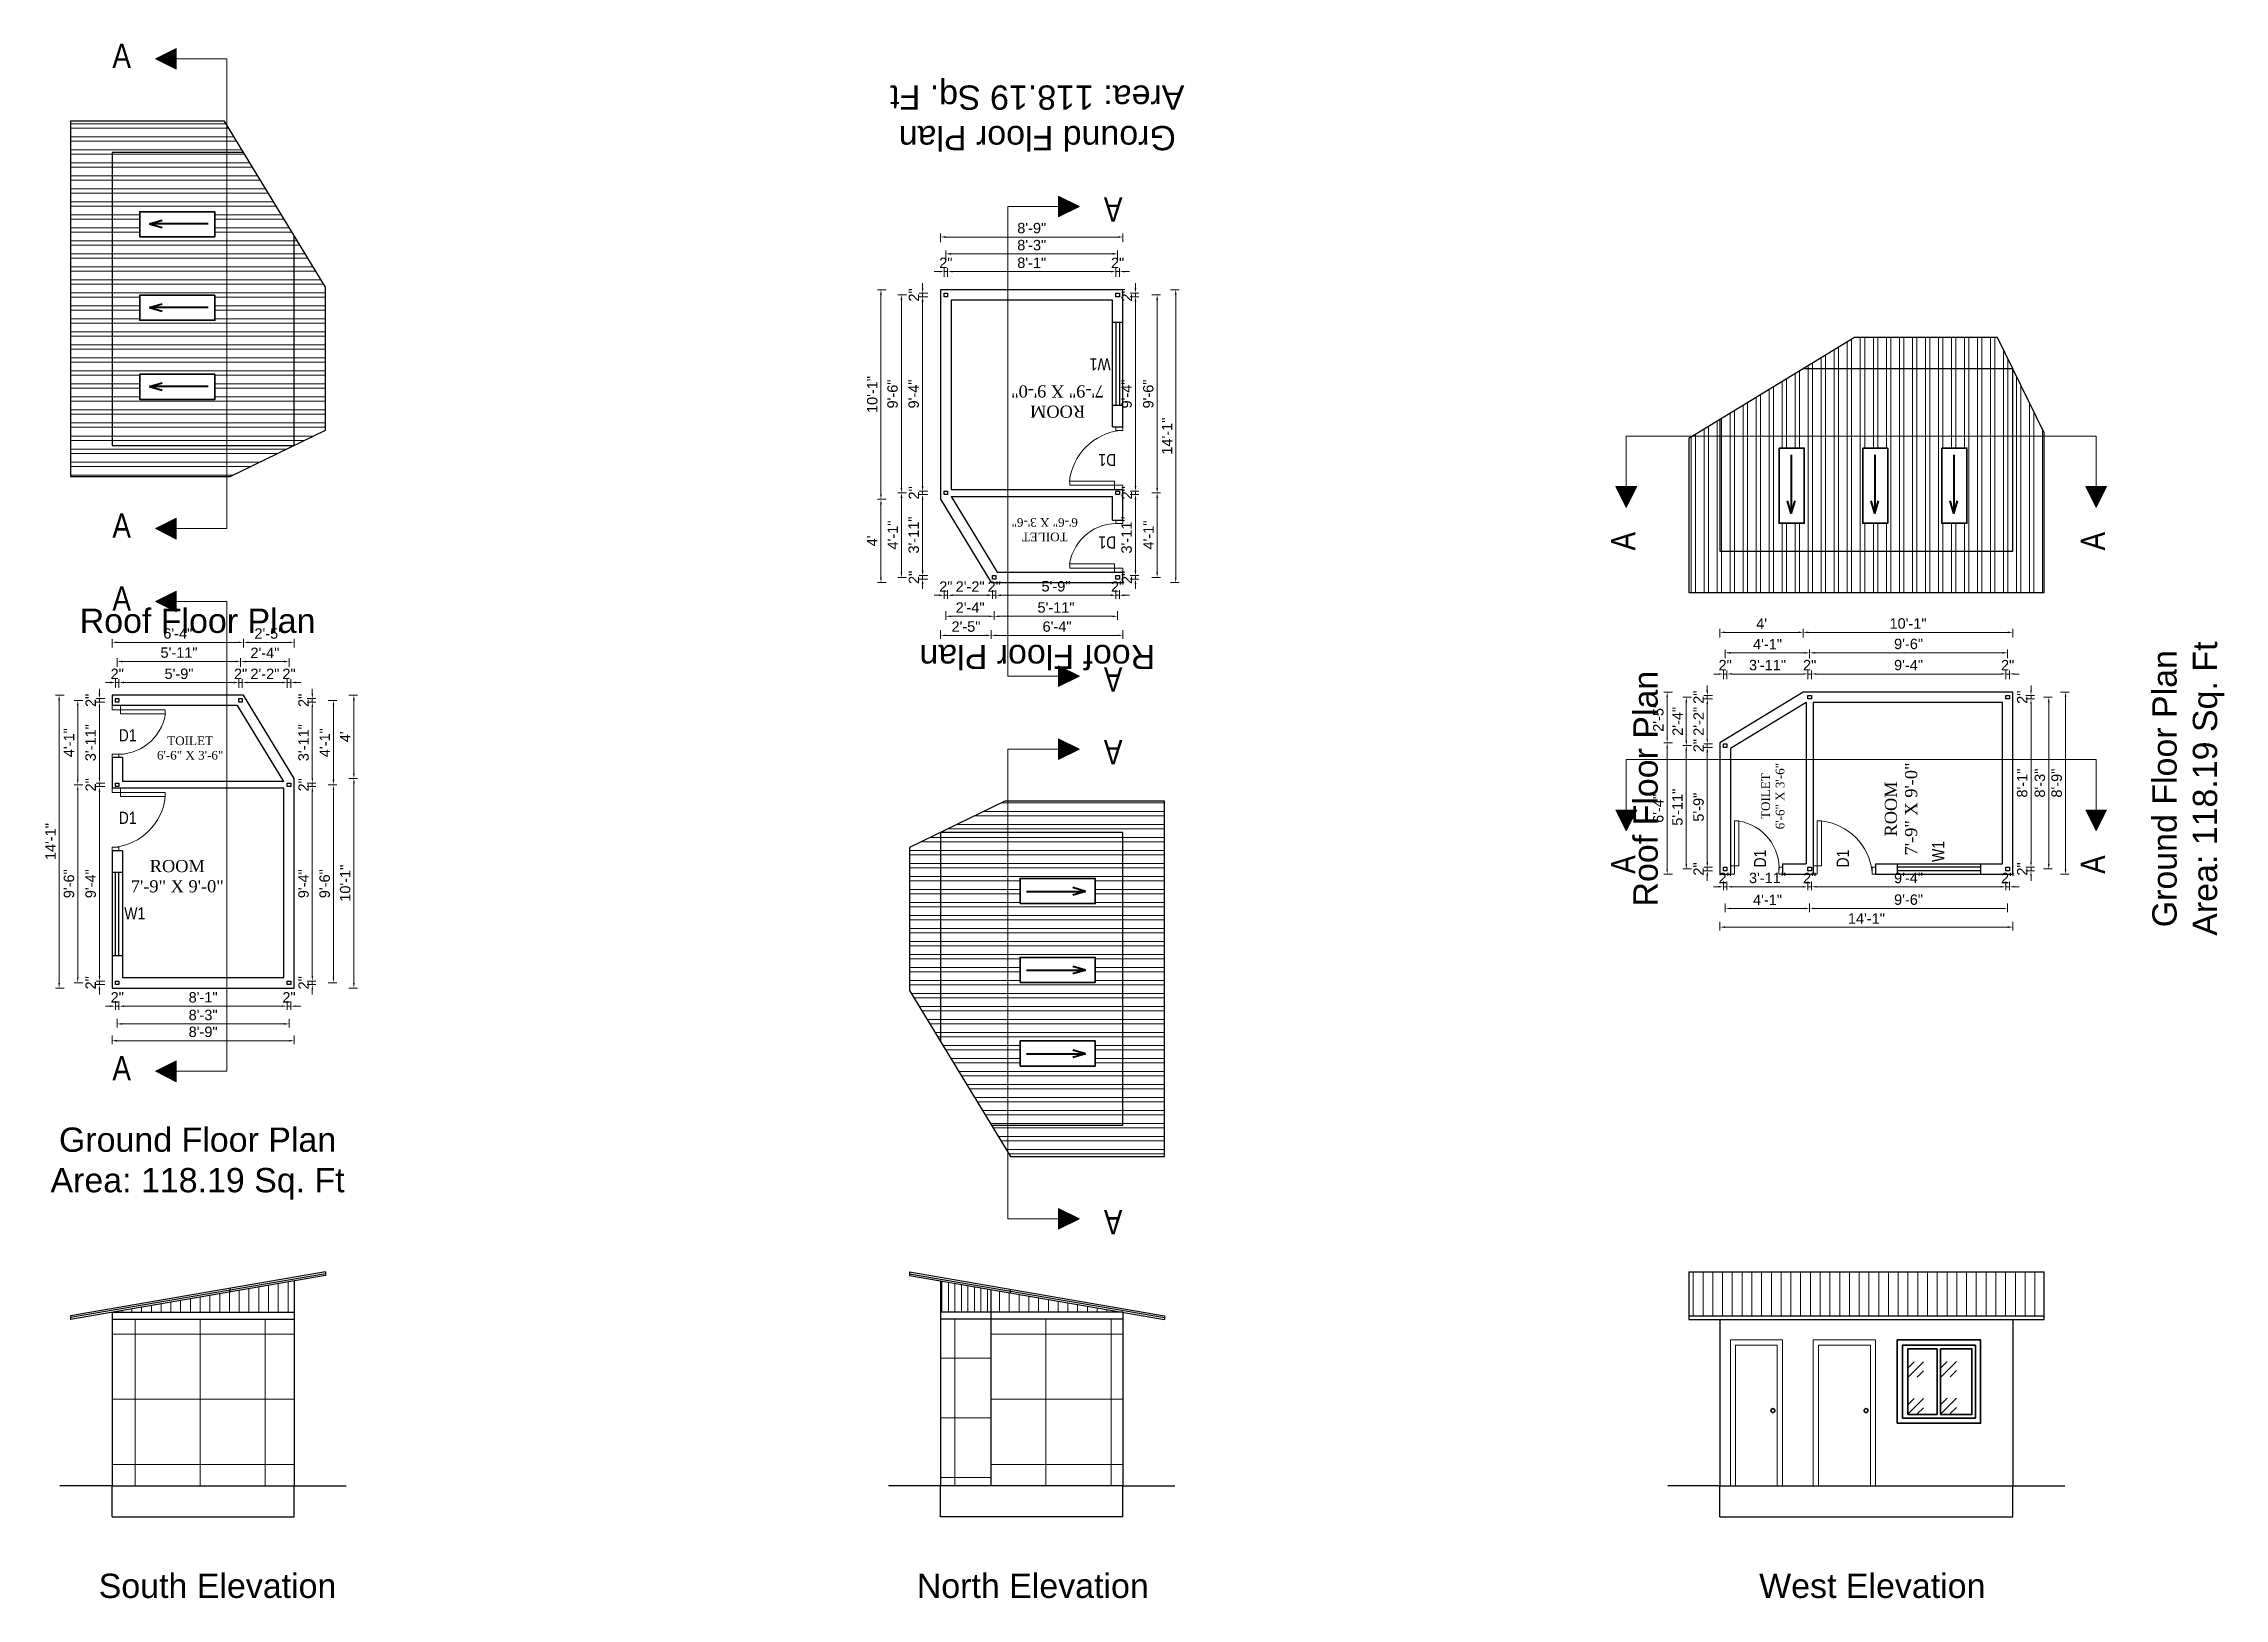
# Model space of a CAD drawing. Header units: inches. Extents: x 367408 to 422529, y -59171 to -41521.
# Drawn here: x 382747 to 384004, y -56590 to -55694 of the extents above; entities that cross this region are included whole.
import ezdxf

# ---------------------------------------------------------------- set-up
doc = ezdxf.new("R2010")
doc.units = ezdxf.units.IN
doc.header["$LTSCALE"] = 2
doc.header["$MEASUREMENT"] = 0
doc.header["$PDMODE"] = 34
doc.layers.get('0').update_dxf_attribs({"linetype": 'CONTINUOUS'})
doc.layers.get('DEFPOINTS').update_dxf_attribs({"color": 141, "linetype": 'CONTINUOUS'})
for name, color, linetype, lineweight in [('1', 7, 'CONTINUOUS', 13), ('DIM_LINE', 173, 'CONTINUOUS', 20), ('dimension', 160, 'CONTINUOUS', 15), ('door', 20, 'CONTINUOUS', 35), ('OUTLINE', 1, 'CONTINUOUS', 25), ('steps', 253, 'CONTINUOUS', 20), ('WALL - A', 1, 'CONTINUOUS', 40)]:
    doc.layers.add(name, color=color, linetype=linetype, lineweight=lineweight)
doc.styles.add('Lettring Text', font='arial.ttf')
doc.styles.get("Standard").update_dxf_attribs({"font": 'ARIALN.TTF'})
doc.dimstyles.new('Copy of Standard', dxfattribs={"dimtxt": 6, "dimasz": 2.875, "dimexe": 2, "dimexo": 4, "dimgap": 2, "dimtad": 1, "dimdec": 0, "dimrnd": 1, "dimzin": 0, "dimdsep": 46, "dimlunit": 4, "dimtxsty": 'Lettring Text', "dimcen": 0.1, "dimclrd": 7, "dimclre": 7, "dimclrt": 7, "dimazin": 0, "dimtfac": 0.645, "dimtdec": 0, "dimtmove": 1, "dimatfit": 0, "dimfxl": 3, "dimfxlon": 1, "dimtfillclr": 256, "dimtolj": 1, "dimtzin": 0, "dimlwd": -1, "dimlwe": -1, "dimarcsym": 2})
pattern_1 = [(180, (618.525, 312.786), (-4e-16, -7.5), []), (180, (616.025, 315.286), (-4e-16, -7.5), [])]
pattern_2 = [(360, (765537.512, -112386.091), (1e-15, 7.5), []), (360, (765540.012, -112388.591), (1e-15, 7.5), [])]
pattern_3 = [(270, (327644.401, -438154.148), (7.5, -9e-16), []), (270, (327641.901, -438156.648), (7.5, -9e-16), [])]

msp = doc.modelspace()

# ---------------------------------------------------------------- texts
at = {"color": 7, "linetype": 'ByBlock', "lineweight": 5, "char_height": 14}
for s, insert, width, attachment_point in [('A', (382797.6, -55707.5), 26.58, 9), ('A', (382797.6, -55978.3), 26.58, 9), ('A', (382797.6, -56020.3), 26.58, 9), ('{\\fArial CE|b0|i0|c0|p34;Roof\\fArial CE|b0|i0|c238|p34; Floor Plan}', (382836, -56026.3), 235.547, 5), ('A', (382797.6, -56291.1), 26.58, 9), ('{\\fArial CE|b0|i0|c238|p34;Ground Floor Plan\\PArea: \\fArial CE|b0|i0|c0|p34;118.19\\fArial CE|b0|i0|c238|p34; Sq. Ft}', (382836, -56339.1), 235.547, 5), ('{\\fArial CE|b0|i0|c0|p34;South Elevation}', (382847.5, -56582.6), 235.547, 5), ('{\\fArial CE|b0|i0|c0|p34;North Elevation}', (383317.4, -56582.6), 235.547, 5), ('{\\fArial CE|b0|i0|c0|p34;West Elevation}', (383801.3, -56582.6), 235.547, 5)]:
    msp.add_mtext(s, dxfattribs=dict(at, insert=insert, width=width, attachment_point=attachment_point))
for s, insert, width, attachment_point, rotation in [('{\\fArial CE|b0|i0|c238|p34;Ground Floor Plan\\PArea: \\fArial CE|b0|i0|c0|p34;118.19\\fArial CE|b0|i0|c238|p34; Sq. Ft}', (383320, -55734.2), 235.547, 5, 180), ('A', (383358.4, -55782.2), 26.58, 9, 180), ('A', (383664.7, -55975), 26.58, 9, 90), ('A', (383935.5, -55975), 26.58, 9, 90), ('{\\fArial CE|b0|i0|c0|p34;Roof\\fArial CE|b0|i0|c238|p34; Floor Plan}', (383320, -56047), 235.547, 5, 180), ('{\\fArial CE|b0|i0|c238|p34;Ground Floor Plan\\PArea: \\fArial CE|b0|i0|c0|p34;118.19\\fArial CE|b0|i0|c238|p34; Sq. Ft}', (383983.5, -56123), 235.547, 5, 90), ('A', (383358.4, -56053), 26.58, 9, 180), ('{\\fArial CE|b0|i0|c0|p34;Roof\\fArial CE|b0|i0|c238|p34; Floor Plan}', (383670.7, -56123), 235.547, 5, 90), ('A', (383358.4, -56095), 26.58, 9, 180), ('A', (383664.7, -56161.4), 26.58, 9, 90), ('A', (383935.5, -56161.4), 26.58, 9, 90), ('A', (383358.4, -56365.8), 26.58, 9, 180)]:
    msp.add_mtext(s, dxfattribs=dict(at, insert=insert, width=width, attachment_point=attachment_point, rotation=rotation))
at = {"layer": 'steps', "color": 7, "ltscale": 0.3, "char_height": 7, "attachment_point": 8}
for s, insert, rotation in [('W1', (383356.3, -55874.9), 180), ('{\\W1;D1}', (383360.4, -55930), 180), ('{\\W1;D1}', (383360.4, -55977.6), 180), ('{\\W1;D1}', (383740.1, -56163.3), 90), ('{\\W1;D1}', (383787.8, -56163.3), 90), ('W1', (383842.8, -56159.2), 90)]:
    msp.add_mtext_dynamic_manual_height_columns(s, width=18.621, gutter_width=40, heights=[0], dxfattribs=dict(at, insert=insert, rotation=rotation))
at = {"layer": 'steps', "color": 7, "ltscale": 0.3, "attachment_point": 2}
for s, insert, char_height, width, rotation in [('{\\fTimes New Roman|b0|i0|c0|p18;ROOM \\P7\'-9" X 9\'-0"}', (383331.7, -55909.2), 7, 72.26, 180), ('{\\fTimes New Roman|b0|i0|c0|p18;TOILET\\P6\'-6" X 3\'-6"}', (383324.3, -55980.4), 5, 55.268, 180), ('{\\fTimes New Roman|b0|i0|c0|p18;TOILET\\P6\'-6" X 3\'-6"}', (383737.3, -56127.3), 5, 55.268, 90), ('{\\fTimes New Roman|b0|i0|c0|p18;ROOM \\P7\'-9" X 9\'-0"}', (383808.5, -56134.7), 7, 72.26, 90)]:
    msp.add_mtext(s, dxfattribs=dict(at, insert=insert, char_height=char_height, width=width, rotation=rotation))
at = {"layer": 'steps', "color": 7, "ltscale": 0.3, "char_height": 7, "attachment_point": 8}
for s, insert in [('{\\W1;D1}', (382795.7, -56095.7)), ('{\\W1;D1}', (382795.7, -56143.3)), ('W1', (382799.8, -56198.4))]:
    msp.add_mtext_dynamic_manual_height_columns(s, width=18.621, gutter_width=40, heights=[0], dxfattribs=dict(at, insert=insert))
at = {"layer": 'steps', "color": 7, "ltscale": 0.3, "attachment_point": 2}
for s, insert, char_height, width in [('{\\fTimes New Roman|b0|i0|c0|p18;TOILET\\P6\'-6" X 3\'-6"}', (382831.7, -56092.9), 5, 55.268), ('{\\fTimes New Roman|b0|i0|c0|p18;ROOM \\P7\'-9" X 9\'-0"}', (382824.3, -56164.1), 7, 72.26)]:
    msp.add_mtext(s, dxfattribs=dict(at, insert=insert, char_height=char_height, width=width))

# ---------------------------------------------------------------- blocks, each defined once
blk = doc.blocks.new('*D855')
at = {"layer": 'DEFPOINTS', "color": 0, "ltscale": 0.5, "transparency": 16777216}
for p in [(382788.7, -56071.1), (382790.7, -56061.8), (382790.7, -56071.1)]:
    blk.add_point(p, dxfattribs=at)
at = {"layer": 'steps', "color": 7, "ltscale": 0.5, "transparency": 16777216}
for p, q in [((382788.7, -56064.8), (382788.7, -56059.8)), ((382790.7, -56064.8), (382790.7, -56059.8)), ((382785.8, -56061.8), (382783, -56061.8)), ((382788.7, -56061.8), (382790.7, -56061.8)), ((382793.6, -56061.8), (382796.5, -56061.8))]:
    blk.add_line(p, q, dxfattribs=at)
for points in [[(382785.8, -56061.3), (382785.8, -56062.3), (382788.7, -56061.8)], [(382793.6, -56061.3), (382793.6, -56062.3), (382790.7, -56061.8)]]:
    blk.add_solid(points, dxfattribs=at)
at = {"layer": 'steps', "color": 7, "ltscale": 0.5, "transparency": 16777216, "insert": (382789.7, -56056.8), "char_height": 6, "attachment_point": 5, "style": 'Lettring Text'}
blk.add_mtext('\\A1;2"', dxfattribs=at)
blk = doc.blocks.new('*D856')
at = {"layer": 'DEFPOINTS', "color": 0, "ltscale": 0.5, "transparency": 16777216}
for p in [(382790.7, -56071.1), (382859.8, -56061.8), (382859.8, -56071.1)]:
    blk.add_point(p, dxfattribs=at)
at = {"layer": 'steps', "color": 7, "ltscale": 0.5, "transparency": 16777216}
for p, q in [((382790.7, -56064.8), (382790.7, -56059.8)), ((382859.8, -56064.8), (382859.8, -56059.8)), ((382793.6, -56061.8), (382856.9, -56061.8))]:
    blk.add_line(p, q, dxfattribs=at)
for points in [[(382793.6, -56061.3), (382793.6, -56062.3), (382790.7, -56061.8)], [(382856.9, -56061.3), (382856.9, -56062.3), (382859.8, -56061.8)]]:
    blk.add_solid(points, dxfattribs=at)
at = {"layer": 'steps', "color": 7, "ltscale": 0.5, "transparency": 16777216, "insert": (382825.3, -56056.8), "char_height": 6, "attachment_point": 5, "style": 'Lettring Text'}
blk.add_mtext('\\A1;5\'-9"', dxfattribs=at)
blk = doc.blocks.new('*D857')
at = {"layer": 'DEFPOINTS', "color": 0, "ltscale": 0.5, "transparency": 16777216}
for p in [(382859.8, -56071.1), (382861.8, -56061.8), (382861.8, -56071.1)]:
    blk.add_point(p, dxfattribs=at)
at = {"layer": 'steps', "color": 7, "ltscale": 0.5, "transparency": 16777216}
for p, q in [((382859.8, -56064.8), (382859.8, -56059.8)), ((382861.8, -56064.8), (382861.8, -56059.8)), ((382856.9, -56061.8), (382854.1, -56061.8)), ((382859.8, -56061.8), (382861.8, -56061.8)), ((382864.7, -56061.8), (382867.6, -56061.8))]:
    blk.add_line(p, q, dxfattribs=at)
for points in [[(382856.9, -56061.3), (382856.9, -56062.3), (382859.8, -56061.8)], [(382864.7, -56061.3), (382864.7, -56062.3), (382861.8, -56061.8)]]:
    blk.add_solid(points, dxfattribs=at)
at = {"layer": 'steps', "color": 7, "ltscale": 0.5, "transparency": 16777216, "insert": (382860.8, -56056.8), "char_height": 6, "attachment_point": 5, "style": 'Lettring Text'}
blk.add_mtext('\\A1;2"', dxfattribs=at)
blk = doc.blocks.new('*D858')
at = {"layer": 'DEFPOINTS', "color": 0, "ltscale": 0.5, "transparency": 16777216}
for p in [(382860.8, -56049.7), (382789.7, -56072.1), (382860.8, -56072.1)]:
    blk.add_point(p, dxfattribs=at)
at = {"layer": 'steps', "color": 7, "ltscale": 0.5, "transparency": 16777216}
for p, q in [((382789.7, -56052.7), (382789.7, -56047.7)), ((382860.8, -56052.7), (382860.8, -56047.7)), ((382792.6, -56049.7), (382857.9, -56049.7))]:
    blk.add_line(p, q, dxfattribs=at)
for points in [[(382792.6, -56049.2), (382792.6, -56050.2), (382789.7, -56049.7)], [(382857.9, -56049.2), (382857.9, -56050.2), (382860.8, -56049.7)]]:
    blk.add_solid(points, dxfattribs=at)
at = {"layer": 'steps', "color": 7, "ltscale": 0.5, "transparency": 16777216, "insert": (382825.3, -56044.6), "char_height": 6, "attachment_point": 5, "style": 'Lettring Text'}
blk.add_mtext('\\A1;5\'-11"', dxfattribs=at)
blk = doc.blocks.new('*D859')
at = {"layer": 'DEFPOINTS', "color": 0, "ltscale": 0.5, "transparency": 16777216}
for p in [(382786.7, -56038.7), (382786.7, -56069.1), (382862.5, -56069.1)]:
    blk.add_point(p, dxfattribs=at)
at = {"layer": 'steps', "color": 7, "ltscale": 0.5, "transparency": 16777216}
for p, q in [((382786.7, -56041.7), (382786.7, -56036.7)), ((382859.6, -56038.7), (382789.6, -56038.7)), ((382862.5, -56041.7), (382862.5, -56036.7))]:
    blk.add_line(p, q, dxfattribs=at)
for points in [[(382789.6, -56038.2), (382789.6, -56039.1), (382786.7, -56038.7)], [(382859.6, -56038.2), (382859.6, -56039.1), (382862.5, -56038.7)]]:
    blk.add_solid(points, dxfattribs=at)
at = {"layer": 'steps', "color": 7, "ltscale": 0.5, "transparency": 16777216, "insert": (382824.6, -56033.6), "char_height": 6, "attachment_point": 5, "style": 'Lettring Text'}
blk.add_mtext('\\A1;6\'-4"', dxfattribs=at)
blk = doc.blocks.new('*D860')
at = {"layer": 'DEFPOINTS', "color": 0, "ltscale": 0.5, "transparency": 16777216}
for p in [(382779.5, -56073.1), (382788.7, -56071.1), (382788.7, -56073.1)]:
    blk.add_point(p, dxfattribs=at)
at = {"layer": 'steps', "color": 7, "ltscale": 0.5, "transparency": 16777216}
for p, q in [((382782.5, -56071.1), (382777.5, -56071.1)), ((382782.5, -56073.1), (382777.5, -56073.1)), ((382779.5, -56068.3), (382779.5, -56065.4)), ((382779.5, -56071.1), (382779.5, -56073.1)), ((382779.5, -56076), (382779.5, -56078.9))]:
    blk.add_line(p, q, dxfattribs=at)
for points in [[(382779, -56068.3), (382779.9, -56068.3), (382779.5, -56071.1)], [(382779, -56076), (382779.9, -56076), (382779.5, -56073.1)]]:
    blk.add_solid(points, dxfattribs=at)
at = {"layer": 'steps', "color": 7, "ltscale": 0.5, "transparency": 16777216, "insert": (382774.4, -56072.1), "char_height": 6, "attachment_point": 5, "rotation": 90, "style": 'Lettring Text'}
blk.add_mtext('\\A1;2"', dxfattribs=at)
blk = doc.blocks.new('*D861')
at = {"layer": 'DEFPOINTS', "color": 0, "ltscale": 0.5, "transparency": 16777216}
for p in [(382788.7, -56073.1), (382779.5, -56119.8), (382788.7, -56119.8)]:
    blk.add_point(p, dxfattribs=at)
at = {"layer": 'steps', "color": 7, "ltscale": 0.5, "transparency": 16777216}
for p, q in [((382782.5, -56073.1), (382777.5, -56073.1)), ((382779.5, -56076), (382779.5, -56116.9)), ((382782.5, -56119.8), (382777.5, -56119.8))]:
    blk.add_line(p, q, dxfattribs=at)
for points in [[(382779, -56076), (382779.9, -56076), (382779.5, -56073.1)], [(382779, -56116.9), (382779.9, -56116.9), (382779.5, -56119.8)]]:
    blk.add_solid(points, dxfattribs=at)
at = {"layer": 'steps', "color": 7, "ltscale": 0.5, "transparency": 16777216, "insert": (382774.4, -56096.5), "char_height": 6, "attachment_point": 5, "rotation": 90, "style": 'Lettring Text'}
blk.add_mtext('\\A1;3\'-11"', dxfattribs=at)
blk = doc.blocks.new('*D862')
at = {"layer": 'DEFPOINTS', "color": 0, "ltscale": 0.5, "transparency": 16777216}
for p in [(382779.5, -56121.8), (382788.7, -56119.8), (382788.7, -56121.8)]:
    blk.add_point(p, dxfattribs=at)
at = {"layer": 'steps', "color": 7, "ltscale": 0.5, "transparency": 16777216}
for p, q in [((382782.5, -56119.8), (382777.5, -56119.8)), ((382782.5, -56121.8), (382777.5, -56121.8)), ((382779.5, -56116.9), (382779.5, -56114.1)), ((382779.5, -56119.8), (382779.5, -56121.8)), ((382779.5, -56124.7), (382779.5, -56127.6))]:
    blk.add_line(p, q, dxfattribs=at)
for points in [[(382779, -56116.9), (382779.9, -56116.9), (382779.5, -56119.8)], [(382779, -56124.7), (382779.9, -56124.7), (382779.5, -56121.8)]]:
    blk.add_solid(points, dxfattribs=at)
at = {"layer": 'steps', "color": 7, "ltscale": 0.5, "transparency": 16777216, "insert": (382774.4, -56120.8), "char_height": 6, "attachment_point": 5, "rotation": 90, "style": 'Lettring Text'}
blk.add_mtext('\\A1;2"', dxfattribs=at)
blk = doc.blocks.new('*D863')
at = {"layer": 'DEFPOINTS', "color": 0, "ltscale": 0.5, "transparency": 16777216}
for p in [(382788.7, -56121.8), (382779.5, -56233.9), (382788.7, -56233.9)]:
    blk.add_point(p, dxfattribs=at)
at = {"layer": 'steps', "color": 7, "ltscale": 0.5, "transparency": 16777216}
for p, q in [((382782.5, -56121.8), (382777.5, -56121.8)), ((382779.5, -56124.7), (382779.5, -56231)), ((382782.5, -56233.9), (382777.5, -56233.9))]:
    blk.add_line(p, q, dxfattribs=at)
for points in [[(382779, -56124.7), (382779.9, -56124.7), (382779.5, -56121.8)], [(382779, -56231), (382779.9, -56231), (382779.5, -56233.9)]]:
    blk.add_solid(points, dxfattribs=at)
at = {"layer": 'steps', "color": 7, "ltscale": 0.5, "transparency": 16777216, "insert": (382774.4, -56177.8), "char_height": 6, "attachment_point": 5, "rotation": 90, "style": 'Lettring Text'}
blk.add_mtext('\\A1;9\'-4"', dxfattribs=at)
blk = doc.blocks.new('*D864')
at = {"layer": 'DEFPOINTS', "color": 0, "ltscale": 0.5, "transparency": 16777216}
for p in [(382779.5, -56235.9), (382788.7, -56233.9), (382788.7, -56235.9)]:
    blk.add_point(p, dxfattribs=at)
at = {"layer": 'steps', "color": 7, "ltscale": 0.5, "transparency": 16777216}
for p, q in [((382782.5, -56233.9), (382777.5, -56233.9)), ((382782.5, -56235.9), (382777.5, -56235.9)), ((382779.5, -56231), (382779.5, -56228.1)), ((382779.5, -56233.9), (382779.5, -56235.9)), ((382779.5, -56238.8), (382779.5, -56241.6))]:
    blk.add_line(p, q, dxfattribs=at)
for points in [[(382779, -56231), (382779.9, -56231), (382779.5, -56233.9)], [(382779, -56238.8), (382779.9, -56238.8), (382779.5, -56235.9)]]:
    blk.add_solid(points, dxfattribs=at)
at = {"layer": 'steps', "color": 7, "ltscale": 0.5, "transparency": 16777216, "insert": (382774.4, -56234.9), "char_height": 6, "attachment_point": 5, "rotation": 90, "style": 'Lettring Text'}
blk.add_mtext('\\A1;2"', dxfattribs=at)
blk = doc.blocks.new('*D865')
at = {"layer": 'DEFPOINTS', "color": 0, "ltscale": 0.5, "transparency": 16777216}
for p in [(382766.9, -56120.8), (382789.7, -56120.8), (382789.7, -56234.9)]:
    blk.add_point(p, dxfattribs=at)
at = {"layer": 'steps', "color": 7, "ltscale": 0.5, "transparency": 16777216}
for p, q in [((382769.9, -56120.8), (382764.9, -56120.8)), ((382766.9, -56232), (382766.9, -56123.7)), ((382769.9, -56234.9), (382764.9, -56234.9))]:
    blk.add_line(p, q, dxfattribs=at)
for points in [[(382766.5, -56123.7), (382767.4, -56123.7), (382766.9, -56120.8)], [(382766.5, -56232), (382767.4, -56232), (382766.9, -56234.9)]]:
    blk.add_solid(points, dxfattribs=at)
at = {"layer": 'steps', "color": 7, "ltscale": 0.5, "transparency": 16777216, "insert": (382761.9, -56177.8), "char_height": 6, "attachment_point": 5, "rotation": 90, "style": 'Lettring Text'}
blk.add_mtext('\\A1;9\'-6"', dxfattribs=at)
blk = doc.blocks.new('*D866')
at = {"layer": 'DEFPOINTS', "color": 0, "ltscale": 0.5, "transparency": 16777216}
for p in [(382756.2, -56069.1), (382786.7, -56069.1), (382786.7, -56237.9)]:
    blk.add_point(p, dxfattribs=at)
at = {"layer": 'steps', "color": 7, "ltscale": 0.5, "transparency": 16777216}
for p, q in [((382759.2, -56069.1), (382754.2, -56069.1)), ((382756.2, -56235), (382756.2, -56072)), ((382759.2, -56237.9), (382754.2, -56237.9))]:
    blk.add_line(p, q, dxfattribs=at)
for points in [[(382755.7, -56072), (382756.7, -56072), (382756.2, -56069.1)], [(382755.7, -56235), (382756.7, -56235), (382756.2, -56237.9)]]:
    blk.add_solid(points, dxfattribs=at)
at = {"layer": 'steps', "color": 7, "ltscale": 0.5, "transparency": 16777216, "insert": (382751.2, -56153.5), "char_height": 6, "attachment_point": 5, "rotation": 90, "style": 'Lettring Text'}
blk.add_mtext('\\A1;14\'-1"', dxfattribs=at)
blk = doc.blocks.new('*D867')
at = {"layer": 'DEFPOINTS', "color": 0, "ltscale": 0.5, "transparency": 16777216}
for p in [(382766.9, -56072.1), (382789.7, -56072.1), (382789.7, -56120.8)]:
    blk.add_point(p, dxfattribs=at)
at = {"layer": 'steps', "color": 7, "ltscale": 0.5, "transparency": 16777216}
for p, q in [((382769.9, -56072.1), (382764.9, -56072.1)), ((382766.9, -56117.9), (382766.9, -56075)), ((382769.9, -56120.8), (382764.9, -56120.8))]:
    blk.add_line(p, q, dxfattribs=at)
for points in [[(382766.5, -56075), (382767.4, -56075), (382766.9, -56072.1)], [(382766.5, -56117.9), (382767.4, -56117.9), (382766.9, -56120.8)]]:
    blk.add_solid(points, dxfattribs=at)
at = {"layer": 'steps', "color": 7, "ltscale": 0.5, "transparency": 16777216, "insert": (382761.9, -56096.5), "char_height": 6, "attachment_point": 5, "rotation": 90, "style": 'Lettring Text'}
blk.add_mtext('\\A1;4\'-1"', dxfattribs=at)
blk = doc.blocks.new('*D868')
at = {"layer": 'DEFPOINTS', "color": 0, "ltscale": 0.5, "transparency": 16777216}
for p in [(382788.7, -56235.9), (382790.7, -56235.9), (382790.7, -56248.4)]:
    blk.add_point(p, dxfattribs=at)
at = {"layer": 'steps', "color": 7, "ltscale": 0.5, "transparency": 16777216}
for p, q in [((382785.8, -56248.4), (382783, -56248.4)), ((382788.7, -56245.4), (382788.7, -56250.4)), ((382788.7, -56248.4), (382790.7, -56248.4)), ((382790.7, -56245.4), (382790.7, -56250.4)), ((382793.6, -56248.4), (382796.5, -56248.4))]:
    blk.add_line(p, q, dxfattribs=at)
for points in [[(382785.8, -56247.9), (382785.8, -56248.8), (382788.7, -56248.4)], [(382793.6, -56247.9), (382793.6, -56248.8), (382790.7, -56248.4)]]:
    blk.add_solid(points, dxfattribs=at)
at = {"layer": 'steps', "color": 7, "ltscale": 0.5, "transparency": 16777216, "insert": (382789.7, -56243.3), "char_height": 6, "attachment_point": 5, "style": 'Lettring Text'}
blk.add_mtext('\\A1;2"', dxfattribs=at)
blk = doc.blocks.new('*D869')
at = {"layer": 'DEFPOINTS', "color": 0, "ltscale": 0.5, "transparency": 16777216}
for p in [(382790.7, -56235.9), (382887.7, -56235.9), (382887.7, -56248.4)]:
    blk.add_point(p, dxfattribs=at)
at = {"layer": 'steps', "color": 7, "ltscale": 0.5, "transparency": 16777216}
for p, q in [((382790.7, -56245.4), (382790.7, -56250.4)), ((382793.6, -56248.4), (382884.8, -56248.4)), ((382887.7, -56245.4), (382887.7, -56250.4))]:
    blk.add_line(p, q, dxfattribs=at)
for points in [[(382793.6, -56247.9), (382793.6, -56248.8), (382790.7, -56248.4)], [(382884.8, -56247.9), (382884.8, -56248.8), (382887.7, -56248.4)]]:
    blk.add_solid(points, dxfattribs=at)
at = {"layer": 'steps', "color": 7, "ltscale": 0.5, "transparency": 16777216, "insert": (382839.2, -56243.3), "char_height": 6, "attachment_point": 5, "style": 'Lettring Text'}
blk.add_mtext('\\A1;8\'-1"', dxfattribs=at)
blk = doc.blocks.new('*D870')
at = {"layer": 'DEFPOINTS', "color": 0, "ltscale": 0.5, "transparency": 16777216}
for p in [(382887.7, -56235.9), (382889.7, -56235.9), (382889.7, -56248.4)]:
    blk.add_point(p, dxfattribs=at)
at = {"layer": 'steps', "color": 7, "ltscale": 0.5, "transparency": 16777216}
for p, q in [((382884.8, -56248.4), (382882, -56248.4)), ((382887.7, -56245.4), (382887.7, -56250.4)), ((382887.7, -56248.4), (382889.7, -56248.4)), ((382889.7, -56245.4), (382889.7, -56250.4)), ((382892.6, -56248.4), (382895.5, -56248.4))]:
    blk.add_line(p, q, dxfattribs=at)
for points in [[(382884.8, -56247.9), (382884.8, -56248.8), (382887.7, -56248.4)], [(382892.6, -56247.9), (382892.6, -56248.8), (382889.7, -56248.4)]]:
    blk.add_solid(points, dxfattribs=at)
at = {"layer": 'steps', "color": 7, "ltscale": 0.5, "transparency": 16777216, "insert": (382888.7, -56243.3), "char_height": 6, "attachment_point": 5, "style": 'Lettring Text'}
blk.add_mtext('\\A1;2"', dxfattribs=at)
blk = doc.blocks.new('*D871')
at = {"layer": 'DEFPOINTS', "color": 0, "ltscale": 0.5, "transparency": 16777216}
for p in [(382789.7, -56234.9), (382888.7, -56234.9), (382888.7, -56258.6)]:
    blk.add_point(p, dxfattribs=at)
at = {"layer": 'steps', "color": 7, "ltscale": 0.5, "transparency": 16777216}
for p, q in [((382789.7, -56255.6), (382789.7, -56260.6)), ((382792.6, -56258.6), (382885.8, -56258.6)), ((382888.7, -56255.6), (382888.7, -56260.6))]:
    blk.add_line(p, q, dxfattribs=at)
for points in [[(382792.6, -56258.1), (382792.6, -56259.1), (382789.7, -56258.6)], [(382885.8, -56258.1), (382885.8, -56259.1), (382888.7, -56258.6)]]:
    blk.add_solid(points, dxfattribs=at)
at = {"layer": 'steps', "color": 7, "ltscale": 0.5, "transparency": 16777216, "insert": (382839.2, -56253.5), "char_height": 6, "attachment_point": 5, "style": 'Lettring Text'}
blk.add_mtext('\\A1;8\'-3"', dxfattribs=at)
blk = doc.blocks.new('*D872')
at = {"layer": 'DEFPOINTS', "color": 0, "ltscale": 0.5, "transparency": 16777216}
for p in [(382786.7, -56237.9), (382891.7, -56237.9), (382891.7, -56268.3)]:
    blk.add_point(p, dxfattribs=at)
at = {"layer": 'steps', "color": 7, "ltscale": 0.5, "transparency": 16777216}
for p, q in [((382786.7, -56265.3), (382786.7, -56270.3)), ((382789.6, -56268.3), (382888.8, -56268.3)), ((382891.7, -56265.3), (382891.7, -56270.3))]:
    blk.add_line(p, q, dxfattribs=at)
for points in [[(382789.6, -56267.8), (382789.6, -56268.8), (382786.7, -56268.3)], [(382888.8, -56267.8), (382888.8, -56268.8), (382891.7, -56268.3)]]:
    blk.add_solid(points, dxfattribs=at)
at = {"layer": 'steps', "color": 7, "ltscale": 0.5, "transparency": 16777216, "insert": (382839.2, -56263.2), "char_height": 6, "attachment_point": 5, "style": 'Lettring Text'}
blk.add_mtext('\\A1;8\'-9"', dxfattribs=at)
blk = doc.blocks.new('*D873')
at = {"layer": 'DEFPOINTS', "color": 0, "ltscale": 0.5, "transparency": 16777216}
for p in [(382889.7, -56233.9), (382889.7, -56235.9), (382902.1, -56233.9)]:
    blk.add_point(p, dxfattribs=at)
at = {"layer": 'steps', "color": 7, "ltscale": 0.5, "transparency": 16777216}
for p, q in [((382899.1, -56233.9), (382904.1, -56233.9)), ((382899.1, -56235.9), (382904.1, -56235.9)), ((382902.1, -56231), (382902.1, -56228.1)), ((382902.1, -56235.9), (382902.1, -56233.9)), ((382902.1, -56238.8), (382902.1, -56241.6))]:
    blk.add_line(p, q, dxfattribs=at)
for points in [[(382901.7, -56231), (382902.6, -56231), (382902.1, -56233.9)], [(382901.7, -56238.8), (382902.6, -56238.8), (382902.1, -56235.9)]]:
    blk.add_solid(points, dxfattribs=at)
at = {"layer": 'steps', "color": 7, "ltscale": 0.5, "transparency": 16777216, "insert": (382897.1, -56234.9), "char_height": 6, "attachment_point": 5, "rotation": 90, "style": 'Lettring Text'}
blk.add_mtext('\\A1;2"', dxfattribs=at)
blk = doc.blocks.new('*D874')
at = {"layer": 'DEFPOINTS', "color": 0, "ltscale": 0.5, "transparency": 16777216}
for p in [(382889.7, -56121.8), (382902.1, -56121.8), (382889.7, -56233.9)]:
    blk.add_point(p, dxfattribs=at)
at = {"layer": 'steps', "color": 7, "ltscale": 0.5, "transparency": 16777216}
for p, q in [((382899.1, -56121.8), (382904.1, -56121.8)), ((382902.1, -56231), (382902.1, -56124.7)), ((382899.1, -56233.9), (382904.1, -56233.9))]:
    blk.add_line(p, q, dxfattribs=at)
for points in [[(382901.7, -56124.7), (382902.6, -56124.7), (382902.1, -56121.8)], [(382901.7, -56231), (382902.6, -56231), (382902.1, -56233.9)]]:
    blk.add_solid(points, dxfattribs=at)
at = {"layer": 'steps', "color": 7, "ltscale": 0.5, "transparency": 16777216, "insert": (382897.1, -56177.8), "char_height": 6, "attachment_point": 5, "rotation": 90, "style": 'Lettring Text'}
blk.add_mtext('\\A1;9\'-4"', dxfattribs=at)
blk = doc.blocks.new('*D875')
at = {"layer": 'DEFPOINTS', "color": 0, "ltscale": 0.5, "transparency": 16777216}
for p in [(382889.7, -56119.8), (382889.7, -56121.8), (382902.1, -56119.8)]:
    blk.add_point(p, dxfattribs=at)
at = {"layer": 'steps', "color": 7, "ltscale": 0.5, "transparency": 16777216}
for p, q in [((382899.1, -56119.8), (382904.1, -56119.8)), ((382899.1, -56121.8), (382904.1, -56121.8)), ((382902.1, -56116.9), (382902.1, -56114.1)), ((382902.1, -56121.8), (382902.1, -56119.8)), ((382902.1, -56124.7), (382902.1, -56127.6))]:
    blk.add_line(p, q, dxfattribs=at)
for points in [[(382901.7, -56116.9), (382902.6, -56116.9), (382902.1, -56119.8)], [(382901.7, -56124.7), (382902.6, -56124.7), (382902.1, -56121.8)]]:
    blk.add_solid(points, dxfattribs=at)
at = {"layer": 'steps', "color": 7, "ltscale": 0.5, "transparency": 16777216, "insert": (382897.1, -56120.8), "char_height": 6, "attachment_point": 5, "rotation": 90, "style": 'Lettring Text'}
blk.add_mtext('\\A1;2"', dxfattribs=at)
blk = doc.blocks.new('*D876')
at = {"layer": 'DEFPOINTS', "color": 0, "ltscale": 0.5, "transparency": 16777216}
for p in [(382888.7, -56120.8), (382914.3, -56120.8), (382888.7, -56234.9)]:
    blk.add_point(p, dxfattribs=at)
at = {"layer": 'steps', "color": 7, "ltscale": 0.5, "transparency": 16777216}
for p, q in [((382911.3, -56120.8), (382916.3, -56120.8)), ((382914.3, -56232), (382914.3, -56123.7)), ((382911.3, -56234.9), (382916.3, -56234.9))]:
    blk.add_line(p, q, dxfattribs=at)
for points in [[(382913.9, -56123.7), (382914.8, -56123.7), (382914.3, -56120.8)], [(382913.9, -56232), (382914.8, -56232), (382914.3, -56234.9)]]:
    blk.add_solid(points, dxfattribs=at)
at = {"layer": 'steps', "color": 7, "ltscale": 0.5, "transparency": 16777216, "insert": (382909.3, -56177.8), "char_height": 6, "attachment_point": 5, "rotation": 90, "style": 'Lettring Text'}
blk.add_mtext('\\A1;9\'-6"', dxfattribs=at)
blk = doc.blocks.new('*D848')
at = {"layer": 'DEFPOINTS', "color": 0, "ltscale": 0.5, "transparency": 16777216}
for p in [(382891.7, -56117.1), (382926.1, -56117.1), (382891.7, -56237.9)]:
    blk.add_point(p, dxfattribs=at)
at = {"layer": 'steps', "color": 7, "ltscale": 0.5, "transparency": 16777216}
for p, q in [((382923.1, -56117.1), (382928.1, -56117.1)), ((382926.1, -56235), (382926.1, -56120)), ((382923.1, -56237.9), (382928.1, -56237.9))]:
    blk.add_line(p, q, dxfattribs=at)
for points in [[(382925.6, -56120), (382926.6, -56120), (382926.1, -56117.1)], [(382925.6, -56235), (382926.6, -56235), (382926.1, -56237.9)]]:
    blk.add_solid(points, dxfattribs=at)
at = {"layer": 'steps', "color": 7, "ltscale": 0.5, "transparency": 16777216, "insert": (382921.1, -56177.5), "char_height": 6, "attachment_point": 5, "rotation": 90, "style": 'Lettring Text'}
blk.add_mtext('\\A1;10\'-1"', dxfattribs=at)
blk = doc.blocks.new('*D849')
at = {"layer": 'DEFPOINTS', "color": 0, "ltscale": 0.5, "transparency": 16777216}
for p in [(382861.8, -56073.1), (382902.1, -56073.1), (382889.7, -56119.8)]:
    blk.add_point(p, dxfattribs=at)
at = {"layer": 'steps', "color": 7, "ltscale": 0.5, "transparency": 16777216}
for p, q in [((382899.1, -56073.1), (382904.1, -56073.1)), ((382902.1, -56116.9), (382902.1, -56076)), ((382899.1, -56119.8), (382904.1, -56119.8))]:
    blk.add_line(p, q, dxfattribs=at)
for points in [[(382901.7, -56076), (382902.6, -56076), (382902.1, -56073.1)], [(382901.7, -56116.9), (382902.6, -56116.9), (382902.1, -56119.8)]]:
    blk.add_solid(points, dxfattribs=at)
at = {"layer": 'steps', "color": 7, "ltscale": 0.5, "transparency": 16777216, "insert": (382897.1, -56096.5), "char_height": 6, "attachment_point": 5, "rotation": 90, "style": 'Lettring Text'}
blk.add_mtext('\\A1;3\'-11"', dxfattribs=at)
blk = doc.blocks.new('*D850')
at = {"layer": 'DEFPOINTS', "color": 0, "ltscale": 0.5, "transparency": 16777216}
for p in [(382861.8, -56071.1), (382861.8, -56073.1), (382902.1, -56071.1)]:
    blk.add_point(p, dxfattribs=at)
at = {"layer": 'steps', "color": 7, "ltscale": 0.5, "transparency": 16777216}
for p, q in [((382899.1, -56071.1), (382904.1, -56071.1)), ((382899.1, -56073.1), (382904.1, -56073.1)), ((382902.1, -56068.3), (382902.1, -56065.4)), ((382902.1, -56073.1), (382902.1, -56071.1)), ((382902.1, -56076), (382902.1, -56078.9))]:
    blk.add_line(p, q, dxfattribs=at)
for points in [[(382901.7, -56068.3), (382902.6, -56068.3), (382902.1, -56071.1)], [(382901.7, -56076), (382902.6, -56076), (382902.1, -56073.1)]]:
    blk.add_solid(points, dxfattribs=at)
at = {"layer": 'steps', "color": 7, "ltscale": 0.5, "transparency": 16777216, "insert": (382897.1, -56072.1), "char_height": 6, "attachment_point": 5, "rotation": 90, "style": 'Lettring Text'}
blk.add_mtext('\\A1;2"', dxfattribs=at)
blk = doc.blocks.new('*D851')
at = {"layer": 'DEFPOINTS', "color": 0, "ltscale": 0.5, "transparency": 16777216}
for p in [(382860.8, -56072.1), (382914.3, -56072.1), (382888.7, -56120.8)]:
    blk.add_point(p, dxfattribs=at)
at = {"layer": 'steps', "color": 7, "ltscale": 0.5, "transparency": 16777216}
for p, q in [((382911.3, -56072.1), (382916.3, -56072.1)), ((382914.3, -56117.9), (382914.3, -56075)), ((382911.3, -56120.8), (382916.3, -56120.8))]:
    blk.add_line(p, q, dxfattribs=at)
for points in [[(382913.9, -56075), (382914.8, -56075), (382914.3, -56072.1)], [(382913.9, -56117.9), (382914.8, -56117.9), (382914.3, -56120.8)]]:
    blk.add_solid(points, dxfattribs=at)
at = {"layer": 'steps', "color": 7, "ltscale": 0.5, "transparency": 16777216, "insert": (382909.3, -56096.5), "char_height": 6, "attachment_point": 5, "rotation": 90, "style": 'Lettring Text'}
blk.add_mtext('\\A1;4\'-1"', dxfattribs=at)
blk = doc.blocks.new('*D852')
at = {"layer": 'DEFPOINTS', "color": 0, "ltscale": 0.5, "transparency": 16777216}
for p in [(382862.5, -56069.1), (382926.1, -56069.1), (382891.7, -56117.1)]:
    blk.add_point(p, dxfattribs=at)
at = {"layer": 'steps', "color": 7, "ltscale": 0.5, "transparency": 16777216}
for p, q in [((382923.1, -56069.1), (382928.1, -56069.1)), ((382926.1, -56114.3), (382926.1, -56072)), ((382923.1, -56117.1), (382928.1, -56117.1))]:
    blk.add_line(p, q, dxfattribs=at)
for points in [[(382925.6, -56072), (382926.6, -56072), (382926.1, -56069.1)], [(382925.6, -56114.3), (382926.6, -56114.3), (382926.1, -56117.1)]]:
    blk.add_solid(points, dxfattribs=at)
at = {"layer": 'steps', "color": 7, "ltscale": 0.5, "transparency": 16777216, "insert": (382921.1, -56093.1), "char_height": 6, "attachment_point": 5, "rotation": 90, "style": 'Lettring Text'}
blk.add_mtext("\\A1;4'", dxfattribs=at)
blk = doc.blocks.new('*D853')
at = {"layer": 'DEFPOINTS', "color": 0, "ltscale": 0.5, "transparency": 16777216}
for p in [(382861.8, -56071.1), (382887.7, -56061.8), (382887.7, -56119.8)]:
    blk.add_point(p, dxfattribs=at)
at = {"layer": 'steps', "color": 7, "ltscale": 0.5, "transparency": 16777216}
for p, q in [((382861.8, -56064.8), (382861.8, -56059.8)), ((382887.7, -56064.8), (382887.7, -56059.8)), ((382864.7, -56061.8), (382884.8, -56061.8))]:
    blk.add_line(p, q, dxfattribs=at)
for points in [[(382864.7, -56061.3), (382864.7, -56062.3), (382861.8, -56061.8)], [(382884.8, -56061.3), (382884.8, -56062.3), (382887.7, -56061.8)]]:
    blk.add_solid(points, dxfattribs=at)
at = {"layer": 'steps', "color": 7, "ltscale": 0.5, "transparency": 16777216, "insert": (382874.8, -56056.8), "char_height": 6, "attachment_point": 5, "style": 'Lettring Text'}
blk.add_mtext('\\A1;2\'-2"', dxfattribs=at)
blk = doc.blocks.new('*D854')
at = {"layer": 'DEFPOINTS', "color": 0, "ltscale": 0.5, "transparency": 16777216}
for p in [(382889.7, -56061.8), (382887.7, -56119.8), (382889.7, -56119.8)]:
    blk.add_point(p, dxfattribs=at)
at = {"layer": 'steps', "color": 7, "ltscale": 0.5, "transparency": 16777216}
for p, q in [((382887.7, -56064.8), (382887.7, -56059.8)), ((382889.7, -56064.8), (382889.7, -56059.8)), ((382884.8, -56061.8), (382882, -56061.8)), ((382887.7, -56061.8), (382889.7, -56061.8)), ((382892.6, -56061.8), (382895.5, -56061.8))]:
    blk.add_line(p, q, dxfattribs=at)
for points in [[(382884.8, -56061.3), (382884.8, -56062.3), (382887.7, -56061.8)], [(382892.6, -56061.3), (382892.6, -56062.3), (382889.7, -56061.8)]]:
    blk.add_solid(points, dxfattribs=at)
at = {"layer": 'steps', "color": 7, "ltscale": 0.5, "transparency": 16777216, "insert": (382888.7, -56056.8), "char_height": 6, "attachment_point": 5, "style": 'Lettring Text'}
blk.add_mtext('\\A1;2"', dxfattribs=at)
blk = doc.blocks.new('*D846')
at = {"layer": 'DEFPOINTS', "color": 0, "ltscale": 0.5, "transparency": 16777216}
for p in [(382888.7, -56049.7), (382860.8, -56072.1), (382888.7, -56120.8)]:
    blk.add_point(p, dxfattribs=at)
at = {"layer": 'steps', "color": 7, "ltscale": 0.5, "transparency": 16777216}
for p, q in [((382860.8, -56052.7), (382860.8, -56047.7)), ((382888.7, -56052.7), (382888.7, -56047.7)), ((382863.7, -56049.7), (382885.8, -56049.7))]:
    blk.add_line(p, q, dxfattribs=at)
for points in [[(382863.7, -56049.2), (382863.7, -56050.2), (382860.8, -56049.7)], [(382885.8, -56049.2), (382885.8, -56050.2), (382888.7, -56049.7)]]:
    blk.add_solid(points, dxfattribs=at)
at = {"layer": 'steps', "color": 7, "ltscale": 0.5, "transparency": 16777216, "insert": (382874.8, -56044.7), "char_height": 6, "attachment_point": 5, "style": 'Lettring Text'}
blk.add_mtext('\\A1;2\'-4"', dxfattribs=at)
blk = doc.blocks.new('*D847')
at = {"layer": 'DEFPOINTS', "color": 0, "ltscale": 0.5, "transparency": 16777216}
for p in [(382891.7, -56038.7), (382862.5, -56069.1), (382891.7, -56117.1)]:
    blk.add_point(p, dxfattribs=at)
at = {"layer": 'steps', "color": 7, "ltscale": 0.5, "transparency": 16777216}
for p, q in [((382862.5, -56041.7), (382862.5, -56036.7)), ((382865.4, -56038.7), (382888.8, -56038.7)), ((382891.7, -56041.7), (382891.7, -56036.7))]:
    blk.add_line(p, q, dxfattribs=at)
for points in [[(382865.4, -56038.2), (382865.4, -56039.1), (382862.5, -56038.7)], [(382888.8, -56038.2), (382888.8, -56039.1), (382891.7, -56038.7)]]:
    blk.add_solid(points, dxfattribs=at)
at = {"layer": 'steps', "color": 7, "ltscale": 0.5, "transparency": 16777216, "insert": (382877.1, -56033.6), "char_height": 6, "attachment_point": 5, "style": 'Lettring Text'}
blk.add_mtext('\\A1;2\'-5"', dxfattribs=at)
blk = doc.blocks.new('*D877')
at = {"layer": 'DEFPOINTS', "color": 0, "ltscale": 0.5, "transparency": 16777216}
for p in [(383365.3, -56002.2), (383367.3, -56002.2), (383365.3, -56011.5)]:
    blk.add_point(p, dxfattribs=at)
at = {"layer": 'steps', "color": 7, "ltscale": 0.5, "transparency": 16777216}
for p, q in [((383365.3, -56008.5), (383365.3, -56013.5)), ((383367.3, -56008.5), (383367.3, -56013.5)), ((383362.5, -56011.5), (383359.6, -56011.5)), ((383367.3, -56011.5), (383365.3, -56011.5)), ((383370.2, -56011.5), (383373.1, -56011.5))]:
    blk.add_line(p, q, dxfattribs=at)
for points in [[(383362.5, -56011), (383362.5, -56012), (383365.3, -56011.5)], [(383370.2, -56011), (383370.2, -56012), (383367.3, -56011.5)]]:
    blk.add_solid(points, dxfattribs=at)
at = {"layer": 'steps', "color": 7, "ltscale": 0.5, "transparency": 16777216, "insert": (383366.3, -56006.5), "char_height": 6, "attachment_point": 5, "style": 'Lettring Text'}
blk.add_mtext('\\A1;2"', dxfattribs=at)
blk = doc.blocks.new('*D878')
at = {"layer": 'DEFPOINTS', "color": 0, "ltscale": 0.5, "transparency": 16777216}
for p in [(383296.2, -56002.2), (383365.3, -56002.2), (383296.2, -56011.5)]:
    blk.add_point(p, dxfattribs=at)
at = {"layer": 'steps', "color": 7, "ltscale": 0.5, "transparency": 16777216}
for p, q in [((383296.2, -56008.5), (383296.2, -56013.5)), ((383365.3, -56008.5), (383365.3, -56013.5)), ((383362.5, -56011.5), (383299.1, -56011.5))]:
    blk.add_line(p, q, dxfattribs=at)
for points in [[(383299.1, -56011), (383299.1, -56012), (383296.2, -56011.5)], [(383362.5, -56011), (383362.5, -56012), (383365.3, -56011.5)]]:
    blk.add_solid(points, dxfattribs=at)
at = {"layer": 'steps', "color": 7, "ltscale": 0.5, "transparency": 16777216, "insert": (383330.8, -56006.4), "char_height": 6, "attachment_point": 5, "style": 'Lettring Text'}
blk.add_mtext('\\A1;5\'-9"', dxfattribs=at)
blk = doc.blocks.new('*D879')
at = {"layer": 'DEFPOINTS', "color": 0, "ltscale": 0.5, "transparency": 16777216}
for p in [(383294.2, -56002.2), (383296.2, -56002.2), (383294.2, -56011.5)]:
    blk.add_point(p, dxfattribs=at)
at = {"layer": 'steps', "color": 7, "ltscale": 0.5, "transparency": 16777216}
for p, q in [((383294.2, -56008.5), (383294.2, -56013.5)), ((383296.2, -56008.5), (383296.2, -56013.5)), ((383291.3, -56011.5), (383288.5, -56011.5)), ((383296.2, -56011.5), (383294.2, -56011.5)), ((383299.1, -56011.5), (383302, -56011.5))]:
    blk.add_line(p, q, dxfattribs=at)
for points in [[(383291.3, -56011), (383291.3, -56012), (383294.2, -56011.5)], [(383299.1, -56011), (383299.1, -56012), (383296.2, -56011.5)]]:
    blk.add_solid(points, dxfattribs=at)
at = {"layer": 'steps', "color": 7, "ltscale": 0.5, "transparency": 16777216, "insert": (383295.2, -56006.5), "char_height": 6, "attachment_point": 5, "style": 'Lettring Text'}
blk.add_mtext('\\A1;2"', dxfattribs=at)
blk = doc.blocks.new('*D880')
at = {"layer": 'DEFPOINTS', "color": 0, "ltscale": 0.5, "transparency": 16777216}
for p in [(383295.2, -56001.2), (383366.3, -56001.2), (383295.2, -56023.6)]:
    blk.add_point(p, dxfattribs=at)
at = {"layer": 'steps', "color": 7, "ltscale": 0.5, "transparency": 16777216}
for p, q in [((383295.2, -56020.6), (383295.2, -56025.6)), ((383363.5, -56023.6), (383298.1, -56023.6)), ((383366.3, -56020.6), (383366.3, -56025.6))]:
    blk.add_line(p, q, dxfattribs=at)
for points in [[(383298.1, -56023.2), (383298.1, -56024.1), (383295.2, -56023.6)], [(383363.5, -56023.2), (383363.5, -56024.1), (383366.3, -56023.6)]]:
    blk.add_solid(points, dxfattribs=at)
at = {"layer": 'steps', "color": 7, "ltscale": 0.5, "transparency": 16777216, "insert": (383330.8, -56018.6), "char_height": 6, "attachment_point": 5, "style": 'Lettring Text'}
blk.add_mtext('\\A1;5\'-11"', dxfattribs=at)
blk = doc.blocks.new('*D881')
at = {"layer": 'DEFPOINTS', "color": 0, "ltscale": 0.5, "transparency": 16777216}
for p in [(383293.5, -56004.2), (383369.3, -56004.2), (383369.3, -56034.7)]:
    blk.add_point(p, dxfattribs=at)
at = {"layer": 'steps', "color": 7, "ltscale": 0.5, "transparency": 16777216}
for p, q in [((383293.5, -56031.7), (383293.5, -56036.7)), ((383296.4, -56034.7), (383366.5, -56034.7)), ((383369.3, -56031.7), (383369.3, -56036.7))]:
    blk.add_line(p, q, dxfattribs=at)
for points in [[(383296.4, -56034.2), (383296.4, -56035.1), (383293.5, -56034.7)], [(383366.5, -56034.2), (383366.5, -56035.1), (383369.3, -56034.7)]]:
    blk.add_solid(points, dxfattribs=at)
at = {"layer": 'steps', "color": 7, "ltscale": 0.5, "transparency": 16777216, "insert": (383331.4, -56029.6), "char_height": 6, "attachment_point": 5, "style": 'Lettring Text'}
blk.add_mtext('\\A1;6\'-4"', dxfattribs=at)
blk = doc.blocks.new('*D882')
at = {"layer": 'DEFPOINTS', "color": 0, "ltscale": 0.5, "transparency": 16777216}
for p in [(383367.3, -56000.2), (383367.3, -56002.2), (383376.6, -56000.2)]:
    blk.add_point(p, dxfattribs=at)
at = {"layer": 'steps', "color": 7, "ltscale": 0.5, "transparency": 16777216}
for p, q in [((383376.6, -55997.3), (383376.6, -55994.4)), ((383373.6, -56000.2), (383378.6, -56000.2)), ((383373.6, -56002.2), (383378.6, -56002.2)), ((383376.6, -56002.2), (383376.6, -56000.2)), ((383376.6, -56005.1), (383376.6, -56007.9))]:
    blk.add_line(p, q, dxfattribs=at)
for points in [[(383376.1, -55997.3), (383377.1, -55997.3), (383376.6, -56000.2)], [(383376.1, -56005.1), (383377.1, -56005.1), (383376.6, -56002.2)]]:
    blk.add_solid(points, dxfattribs=at)
at = {"layer": 'steps', "color": 7, "ltscale": 0.5, "transparency": 16777216, "insert": (383371.6, -56001.2), "char_height": 6, "attachment_point": 5, "rotation": 90, "style": 'Lettring Text'}
blk.add_mtext('\\A1;2"', dxfattribs=at)
blk = doc.blocks.new('*D883')
at = {"layer": 'DEFPOINTS', "color": 0, "ltscale": 0.5, "transparency": 16777216}
for p in [(383367.3, -55953.5), (383376.6, -55953.5), (383367.3, -56000.2)]:
    blk.add_point(p, dxfattribs=at)
at = {"layer": 'steps', "color": 7, "ltscale": 0.5, "transparency": 16777216}
for p, q in [((383373.6, -55953.5), (383378.6, -55953.5)), ((383376.6, -55997.3), (383376.6, -55956.4)), ((383373.6, -56000.2), (383378.6, -56000.2))]:
    blk.add_line(p, q, dxfattribs=at)
for points in [[(383376.1, -55956.4), (383377.1, -55956.4), (383376.6, -55953.5)], [(383376.1, -55997.3), (383377.1, -55997.3), (383376.6, -56000.2)]]:
    blk.add_solid(points, dxfattribs=at)
at = {"layer": 'steps', "color": 7, "ltscale": 0.5, "transparency": 16777216, "insert": (383371.5, -55976.8), "char_height": 6, "attachment_point": 5, "rotation": 90, "style": 'Lettring Text'}
blk.add_mtext('\\A1;3\'-11"', dxfattribs=at)
blk = doc.blocks.new('*D884')
at = {"layer": 'DEFPOINTS', "color": 0, "ltscale": 0.5, "transparency": 16777216}
for p in [(383367.3, -55951.5), (383367.3, -55953.5), (383376.6, -55951.5)]:
    blk.add_point(p, dxfattribs=at)
at = {"layer": 'steps', "color": 7, "ltscale": 0.5, "transparency": 16777216}
for p, q in [((383376.6, -55948.6), (383376.6, -55945.7)), ((383373.6, -55951.5), (383378.6, -55951.5)), ((383373.6, -55953.5), (383378.6, -55953.5)), ((383376.6, -55953.5), (383376.6, -55951.5)), ((383376.6, -55956.4), (383376.6, -55959.2))]:
    blk.add_line(p, q, dxfattribs=at)
for points in [[(383376.1, -55948.6), (383377.1, -55948.6), (383376.6, -55951.5)], [(383376.1, -55956.4), (383377.1, -55956.4), (383376.6, -55953.5)]]:
    blk.add_solid(points, dxfattribs=at)
at = {"layer": 'steps', "color": 7, "ltscale": 0.5, "transparency": 16777216, "insert": (383371.6, -55952.5), "char_height": 6, "attachment_point": 5, "rotation": 90, "style": 'Lettring Text'}
blk.add_mtext('\\A1;2"', dxfattribs=at)
blk = doc.blocks.new('*D885')
at = {"layer": 'DEFPOINTS', "color": 0, "ltscale": 0.5, "transparency": 16777216}
for p in [(383367.3, -55839.4), (383376.6, -55839.4), (383367.3, -55951.5)]:
    blk.add_point(p, dxfattribs=at)
at = {"layer": 'steps', "color": 7, "ltscale": 0.5, "transparency": 16777216}
for p, q in [((383373.6, -55839.4), (383378.6, -55839.4)), ((383376.6, -55948.6), (383376.6, -55842.3)), ((383373.6, -55951.5), (383378.6, -55951.5))]:
    blk.add_line(p, q, dxfattribs=at)
for points in [[(383376.1, -55842.3), (383377.1, -55842.3), (383376.6, -55839.4)], [(383376.1, -55948.6), (383377.1, -55948.6), (383376.6, -55951.5)]]:
    blk.add_solid(points, dxfattribs=at)
at = {"layer": 'steps', "color": 7, "ltscale": 0.5, "transparency": 16777216, "insert": (383371.5, -55895.5), "char_height": 6, "attachment_point": 5, "rotation": 90, "style": 'Lettring Text'}
blk.add_mtext('\\A1;9\'-4"', dxfattribs=at)
blk = doc.blocks.new('*D886')
at = {"layer": 'DEFPOINTS', "color": 0, "ltscale": 0.5, "transparency": 16777216}
for p in [(383367.3, -55837.4), (383367.3, -55839.4), (383376.6, -55837.4)]:
    blk.add_point(p, dxfattribs=at)
at = {"layer": 'steps', "color": 7, "ltscale": 0.5, "transparency": 16777216}
for p, q in [((383376.6, -55834.5), (383376.6, -55831.7)), ((383373.6, -55837.4), (383378.6, -55837.4)), ((383373.6, -55839.4), (383378.6, -55839.4)), ((383376.6, -55839.4), (383376.6, -55837.4)), ((383376.6, -55842.3), (383376.6, -55845.2))]:
    blk.add_line(p, q, dxfattribs=at)
for points in [[(383376.1, -55834.5), (383377.1, -55834.5), (383376.6, -55837.4)], [(383376.1, -55842.3), (383377.1, -55842.3), (383376.6, -55839.4)]]:
    blk.add_solid(points, dxfattribs=at)
at = {"layer": 'steps', "color": 7, "ltscale": 0.5, "transparency": 16777216, "insert": (383371.6, -55838.4), "char_height": 6, "attachment_point": 5, "rotation": 90, "style": 'Lettring Text'}
blk.add_mtext('\\A1;2"', dxfattribs=at)
blk = doc.blocks.new('*D887')
at = {"layer": 'DEFPOINTS', "color": 0, "ltscale": 0.5, "transparency": 16777216}
for p in [(383366.3, -55838.4), (383366.3, -55952.5), (383389.1, -55952.5)]:
    blk.add_point(p, dxfattribs=at)
at = {"layer": 'steps', "color": 7, "ltscale": 0.5, "transparency": 16777216}
for p, q in [((383386.1, -55838.4), (383391.1, -55838.4)), ((383389.1, -55841.3), (383389.1, -55949.6)), ((383386.1, -55952.5), (383391.1, -55952.5))]:
    blk.add_line(p, q, dxfattribs=at)
for points in [[(383388.6, -55841.3), (383389.6, -55841.3), (383389.1, -55838.4)], [(383388.6, -55949.6), (383389.6, -55949.6), (383389.1, -55952.5)]]:
    blk.add_solid(points, dxfattribs=at)
at = {"layer": 'steps', "color": 7, "ltscale": 0.5, "transparency": 16777216, "insert": (383384, -55895.5), "char_height": 6, "attachment_point": 5, "rotation": 90, "style": 'Lettring Text'}
blk.add_mtext('\\A1;9\'-6"', dxfattribs=at)
blk = doc.blocks.new('*D888')
at = {"layer": 'DEFPOINTS', "color": 0, "ltscale": 0.5, "transparency": 16777216}
for p in [(383369.3, -55835.4), (383369.3, -56004.2), (383399.8, -56004.2)]:
    blk.add_point(p, dxfattribs=at)
at = {"layer": 'steps', "color": 7, "ltscale": 0.5, "transparency": 16777216}
for p, q in [((383396.8, -55835.4), (383401.8, -55835.4)), ((383399.8, -55838.3), (383399.8, -56001.3)), ((383396.8, -56004.2), (383401.8, -56004.2))]:
    blk.add_line(p, q, dxfattribs=at)
for points in [[(383399.3, -55838.3), (383400.3, -55838.3), (383399.8, -55835.4)], [(383399.3, -56001.3), (383400.3, -56001.3), (383399.8, -56004.2)]]:
    blk.add_solid(points, dxfattribs=at)
at = {"layer": 'steps', "color": 7, "ltscale": 0.5, "transparency": 16777216, "insert": (383394.8, -55919.8), "char_height": 6, "attachment_point": 5, "rotation": 90, "style": 'Lettring Text'}
blk.add_mtext('\\A1;14\'-1"', dxfattribs=at)
blk = doc.blocks.new('*D889')
at = {"layer": 'DEFPOINTS', "color": 0, "ltscale": 0.5, "transparency": 16777216}
for p in [(383366.3, -55952.5), (383366.3, -56001.2), (383389.1, -56001.2)]:
    blk.add_point(p, dxfattribs=at)
at = {"layer": 'steps', "color": 7, "ltscale": 0.5, "transparency": 16777216}
for p, q in [((383386.1, -55952.5), (383391.1, -55952.5)), ((383389.1, -55955.4), (383389.1, -55998.3)), ((383386.1, -56001.2), (383391.1, -56001.2))]:
    blk.add_line(p, q, dxfattribs=at)
for points in [[(383388.6, -55955.4), (383389.6, -55955.4), (383389.1, -55952.5)], [(383388.6, -55998.3), (383389.6, -55998.3), (383389.1, -56001.2)]]:
    blk.add_solid(points, dxfattribs=at)
at = {"layer": 'steps', "color": 7, "ltscale": 0.5, "transparency": 16777216, "insert": (383384.1, -55976.8), "char_height": 6, "attachment_point": 5, "rotation": 90, "style": 'Lettring Text'}
blk.add_mtext('\\A1;4\'-1"', dxfattribs=at)
blk = doc.blocks.new('*D890')
at = {"layer": 'DEFPOINTS', "color": 0, "ltscale": 0.5, "transparency": 16777216}
for p in [(383365.3, -55824.9), (383365.3, -55837.4), (383367.3, -55837.4)]:
    blk.add_point(p, dxfattribs=at)
at = {"layer": 'steps', "color": 7, "ltscale": 0.5, "transparency": 16777216}
for p, q in [((383362.5, -55824.9), (383359.6, -55824.9)), ((383365.3, -55827.9), (383365.3, -55822.9)), ((383367.3, -55824.9), (383365.3, -55824.9)), ((383367.3, -55827.9), (383367.3, -55822.9)), ((383370.2, -55824.9), (383373.1, -55824.9))]:
    blk.add_line(p, q, dxfattribs=at)
for points in [[(383362.5, -55824.5), (383362.5, -55825.4), (383365.3, -55824.9)], [(383370.2, -55824.5), (383370.2, -55825.4), (383367.3, -55824.9)]]:
    blk.add_solid(points, dxfattribs=at)
at = {"layer": 'steps', "color": 7, "ltscale": 0.5, "transparency": 16777216, "insert": (383366.3, -55819.9), "char_height": 6, "attachment_point": 5, "style": 'Lettring Text'}
blk.add_mtext('\\A1;2"', dxfattribs=at)
blk = doc.blocks.new('*D891')
at = {"layer": 'DEFPOINTS', "color": 0, "ltscale": 0.5, "transparency": 16777216}
for p in [(383268.3, -55824.9), (383268.3, -55837.4), (383365.3, -55837.4)]:
    blk.add_point(p, dxfattribs=at)
at = {"layer": 'steps', "color": 7, "ltscale": 0.5, "transparency": 16777216}
for p, q in [((383268.3, -55827.9), (383268.3, -55822.9)), ((383362.5, -55824.9), (383271.2, -55824.9)), ((383365.3, -55827.9), (383365.3, -55822.9))]:
    blk.add_line(p, q, dxfattribs=at)
for points in [[(383271.2, -55824.5), (383271.2, -55825.4), (383268.3, -55824.9)], [(383362.5, -55824.5), (383362.5, -55825.4), (383365.3, -55824.9)]]:
    blk.add_solid(points, dxfattribs=at)
at = {"layer": 'steps', "color": 7, "ltscale": 0.5, "transparency": 16777216, "insert": (383316.8, -55819.9), "char_height": 6, "attachment_point": 5, "style": 'Lettring Text'}
blk.add_mtext('\\A1;8\'-1"', dxfattribs=at)
blk = doc.blocks.new('*D892')
at = {"layer": 'DEFPOINTS', "color": 0, "ltscale": 0.5, "transparency": 16777216}
for p in [(383266.3, -55824.9), (383266.3, -55837.4), (383268.3, -55837.4)]:
    blk.add_point(p, dxfattribs=at)
at = {"layer": 'steps', "color": 7, "ltscale": 0.5, "transparency": 16777216}
for p, q in [((383263.5, -55824.9), (383260.6, -55824.9)), ((383266.3, -55827.9), (383266.3, -55822.9)), ((383268.3, -55824.9), (383266.3, -55824.9)), ((383268.3, -55827.9), (383268.3, -55822.9)), ((383271.2, -55824.9), (383274.1, -55824.9))]:
    blk.add_line(p, q, dxfattribs=at)
for points in [[(383263.5, -55824.5), (383263.5, -55825.4), (383266.3, -55824.9)], [(383271.2, -55824.5), (383271.2, -55825.4), (383268.3, -55824.9)]]:
    blk.add_solid(points, dxfattribs=at)
at = {"layer": 'steps', "color": 7, "ltscale": 0.5, "transparency": 16777216, "insert": (383267.3, -55819.9), "char_height": 6, "attachment_point": 5, "style": 'Lettring Text'}
blk.add_mtext('\\A1;2"', dxfattribs=at)
blk = doc.blocks.new('*D893')
at = {"layer": 'DEFPOINTS', "color": 0, "ltscale": 0.5, "transparency": 16777216}
for p in [(383267.3, -55814.7), (383267.3, -55838.4), (383366.3, -55838.4)]:
    blk.add_point(p, dxfattribs=at)
at = {"layer": 'steps', "color": 7, "ltscale": 0.5, "transparency": 16777216}
for p, q in [((383267.3, -55817.7), (383267.3, -55812.7)), ((383363.5, -55814.7), (383270.2, -55814.7)), ((383366.3, -55817.7), (383366.3, -55812.7))]:
    blk.add_line(p, q, dxfattribs=at)
for points in [[(383270.2, -55814.2), (383270.2, -55815.2), (383267.3, -55814.7)], [(383363.5, -55814.2), (383363.5, -55815.2), (383366.3, -55814.7)]]:
    blk.add_solid(points, dxfattribs=at)
at = {"layer": 'steps', "color": 7, "ltscale": 0.5, "transparency": 16777216, "insert": (383316.8, -55809.7), "char_height": 6, "attachment_point": 5, "style": 'Lettring Text'}
blk.add_mtext('\\A1;8\'-3"', dxfattribs=at)
blk = doc.blocks.new('*D894')
at = {"layer": 'DEFPOINTS', "color": 0, "ltscale": 0.5, "transparency": 16777216}
for p in [(383264.3, -55805), (383264.3, -55835.4), (383369.3, -55835.4)]:
    blk.add_point(p, dxfattribs=at)
at = {"layer": 'steps', "color": 7, "ltscale": 0.5, "transparency": 16777216}
for p, q in [((383264.3, -55808), (383264.3, -55803)), ((383366.5, -55805), (383267.2, -55805)), ((383369.3, -55808), (383369.3, -55803))]:
    blk.add_line(p, q, dxfattribs=at)
for points in [[(383267.2, -55804.5), (383267.2, -55805.5), (383264.3, -55805)], [(383366.5, -55804.5), (383366.5, -55805.5), (383369.3, -55805)]]:
    blk.add_solid(points, dxfattribs=at)
at = {"layer": 'steps', "color": 7, "ltscale": 0.5, "transparency": 16777216, "insert": (383316.8, -55799.9), "char_height": 6, "attachment_point": 5, "style": 'Lettring Text'}
blk.add_mtext('\\A1;8\'-9"', dxfattribs=at)
blk = doc.blocks.new('*D895')
at = {"layer": 'DEFPOINTS', "color": 0, "ltscale": 0.5, "transparency": 16777216}
for p in [(383253.9, -55839.4), (383266.3, -55837.4), (383266.3, -55839.4)]:
    blk.add_point(p, dxfattribs=at)
at = {"layer": 'steps', "color": 7, "ltscale": 0.5, "transparency": 16777216}
for p, q in [((383253.9, -55834.5), (383253.9, -55831.7)), ((383256.9, -55837.4), (383251.9, -55837.4)), ((383256.9, -55839.4), (383251.9, -55839.4)), ((383253.9, -55837.4), (383253.9, -55839.4)), ((383253.9, -55842.3), (383253.9, -55845.2))]:
    blk.add_line(p, q, dxfattribs=at)
for points in [[(383253.4, -55834.5), (383254.4, -55834.5), (383253.9, -55837.4)], [(383253.4, -55842.3), (383254.4, -55842.3), (383253.9, -55839.4)]]:
    blk.add_solid(points, dxfattribs=at)
at = {"layer": 'steps', "color": 7, "ltscale": 0.5, "transparency": 16777216, "insert": (383248.9, -55838.4), "char_height": 6, "attachment_point": 5, "rotation": 90, "style": 'Lettring Text'}
blk.add_mtext('\\A1;2"', dxfattribs=at)
blk = doc.blocks.new('*D896')
at = {"layer": 'DEFPOINTS', "color": 0, "ltscale": 0.5, "transparency": 16777216}
for p in [(383266.3, -55839.4), (383253.9, -55951.5), (383266.3, -55951.5)]:
    blk.add_point(p, dxfattribs=at)
at = {"layer": 'steps', "color": 7, "ltscale": 0.5, "transparency": 16777216}
for p, q in [((383256.9, -55839.4), (383251.9, -55839.4)), ((383253.9, -55842.3), (383253.9, -55948.6)), ((383256.9, -55951.5), (383251.9, -55951.5))]:
    blk.add_line(p, q, dxfattribs=at)
for points in [[(383253.4, -55842.3), (383254.4, -55842.3), (383253.9, -55839.4)], [(383253.4, -55948.6), (383254.4, -55948.6), (383253.9, -55951.5)]]:
    blk.add_solid(points, dxfattribs=at)
at = {"layer": 'steps', "color": 7, "ltscale": 0.5, "transparency": 16777216, "insert": (383248.8, -55895.5), "char_height": 6, "attachment_point": 5, "rotation": 90, "style": 'Lettring Text'}
blk.add_mtext('\\A1;9\'-4"', dxfattribs=at)
blk = doc.blocks.new('*D897')
at = {"layer": 'DEFPOINTS', "color": 0, "ltscale": 0.5, "transparency": 16777216}
for p in [(383253.9, -55953.5), (383266.3, -55951.5), (383266.3, -55953.5)]:
    blk.add_point(p, dxfattribs=at)
at = {"layer": 'steps', "color": 7, "ltscale": 0.5, "transparency": 16777216}
for p, q in [((383253.9, -55948.6), (383253.9, -55945.7)), ((383256.9, -55951.5), (383251.9, -55951.5)), ((383256.9, -55953.5), (383251.9, -55953.5)), ((383253.9, -55951.5), (383253.9, -55953.5)), ((383253.9, -55956.4), (383253.9, -55959.2))]:
    blk.add_line(p, q, dxfattribs=at)
for points in [[(383253.4, -55948.6), (383254.4, -55948.6), (383253.9, -55951.5)], [(383253.4, -55956.4), (383254.4, -55956.4), (383253.9, -55953.5)]]:
    blk.add_solid(points, dxfattribs=at)
at = {"layer": 'steps', "color": 7, "ltscale": 0.5, "transparency": 16777216, "insert": (383248.9, -55952.5), "char_height": 6, "attachment_point": 5, "rotation": 90, "style": 'Lettring Text'}
blk.add_mtext('\\A1;2"', dxfattribs=at)
blk = doc.blocks.new('*D898')
at = {"layer": 'DEFPOINTS', "color": 0, "ltscale": 0.5, "transparency": 16777216}
for p in [(383267.3, -55838.4), (383241.7, -55952.5), (383267.3, -55952.5)]:
    blk.add_point(p, dxfattribs=at)
at = {"layer": 'steps', "color": 7, "ltscale": 0.5, "transparency": 16777216}
for p, q in [((383244.7, -55838.4), (383239.7, -55838.4)), ((383241.7, -55841.3), (383241.7, -55949.6)), ((383244.7, -55952.5), (383239.7, -55952.5))]:
    blk.add_line(p, q, dxfattribs=at)
for points in [[(383241.2, -55841.3), (383242.2, -55841.3), (383241.7, -55838.4)], [(383241.2, -55949.6), (383242.2, -55949.6), (383241.7, -55952.5)]]:
    blk.add_solid(points, dxfattribs=at)
at = {"layer": 'steps', "color": 7, "ltscale": 0.5, "transparency": 16777216, "insert": (383236.6, -55895.5), "char_height": 6, "attachment_point": 5, "rotation": 90, "style": 'Lettring Text'}
blk.add_mtext('\\A1;9\'-6"', dxfattribs=at)
blk = doc.blocks.new('*D899')
at = {"layer": 'DEFPOINTS', "color": 0, "ltscale": 0.5, "transparency": 16777216}
for p in [(383264.3, -55835.4), (383229.9, -55956.2), (383264.3, -55956.2)]:
    blk.add_point(p, dxfattribs=at)
at = {"layer": 'steps', "color": 7, "ltscale": 0.5, "transparency": 16777216}
for p, q in [((383232.9, -55835.4), (383227.9, -55835.4)), ((383229.9, -55838.3), (383229.9, -55953.3)), ((383232.9, -55956.2), (383227.9, -55956.2))]:
    blk.add_line(p, q, dxfattribs=at)
for points in [[(383229.4, -55838.3), (383230.4, -55838.3), (383229.9, -55835.4)], [(383229.4, -55953.3), (383230.4, -55953.3), (383229.9, -55956.2)]]:
    blk.add_solid(points, dxfattribs=at)
at = {"layer": 'steps', "color": 7, "ltscale": 0.5, "transparency": 16777216, "insert": (383224.9, -55895.8), "char_height": 6, "attachment_point": 5, "rotation": 90, "style": 'Lettring Text'}
blk.add_mtext('\\A1;10\'-1"', dxfattribs=at)
blk = doc.blocks.new('*D900')
at = {"layer": 'DEFPOINTS', "color": 0, "ltscale": 0.5, "transparency": 16777216}
for p in [(383266.3, -55953.5), (383253.9, -56000.2), (383294.2, -56000.2)]:
    blk.add_point(p, dxfattribs=at)
at = {"layer": 'steps', "color": 7, "ltscale": 0.5, "transparency": 16777216}
for p, q in [((383256.9, -55953.5), (383251.9, -55953.5)), ((383253.9, -55956.4), (383253.9, -55997.3)), ((383256.9, -56000.2), (383251.9, -56000.2))]:
    blk.add_line(p, q, dxfattribs=at)
for points in [[(383253.4, -55956.4), (383254.4, -55956.4), (383253.9, -55953.5)], [(383253.4, -55997.3), (383254.4, -55997.3), (383253.9, -56000.2)]]:
    blk.add_solid(points, dxfattribs=at)
at = {"layer": 'steps', "color": 7, "ltscale": 0.5, "transparency": 16777216, "insert": (383248.8, -55976.8), "char_height": 6, "attachment_point": 5, "rotation": 90, "style": 'Lettring Text'}
blk.add_mtext('\\A1;3\'-11"', dxfattribs=at)
blk = doc.blocks.new('*D901')
at = {"layer": 'DEFPOINTS', "color": 0, "ltscale": 0.5, "transparency": 16777216}
for p in [(383253.9, -56002.2), (383294.2, -56000.2), (383294.2, -56002.2)]:
    blk.add_point(p, dxfattribs=at)
at = {"layer": 'steps', "color": 7, "ltscale": 0.5, "transparency": 16777216}
for p, q in [((383253.9, -55997.3), (383253.9, -55994.4)), ((383256.9, -56000.2), (383251.9, -56000.2)), ((383256.9, -56002.2), (383251.9, -56002.2)), ((383253.9, -56000.2), (383253.9, -56002.2)), ((383253.9, -56005.1), (383253.9, -56007.9))]:
    blk.add_line(p, q, dxfattribs=at)
for points in [[(383253.4, -55997.3), (383254.4, -55997.3), (383253.9, -56000.2)], [(383253.4, -56005.1), (383254.4, -56005.1), (383253.9, -56002.2)]]:
    blk.add_solid(points, dxfattribs=at)
at = {"layer": 'steps', "color": 7, "ltscale": 0.5, "transparency": 16777216, "insert": (383248.9, -56001.2), "char_height": 6, "attachment_point": 5, "rotation": 90, "style": 'Lettring Text'}
blk.add_mtext('\\A1;2"', dxfattribs=at)
blk = doc.blocks.new('*D902')
at = {"layer": 'DEFPOINTS', "color": 0, "ltscale": 0.5, "transparency": 16777216}
for p in [(383267.3, -55952.5), (383241.7, -56001.2), (383295.2, -56001.2)]:
    blk.add_point(p, dxfattribs=at)
at = {"layer": 'steps', "color": 7, "ltscale": 0.5, "transparency": 16777216}
for p, q in [((383244.7, -55952.5), (383239.7, -55952.5)), ((383241.7, -55955.4), (383241.7, -55998.3)), ((383244.7, -56001.2), (383239.7, -56001.2))]:
    blk.add_line(p, q, dxfattribs=at)
for points in [[(383241.2, -55955.4), (383242.2, -55955.4), (383241.7, -55952.5)], [(383241.2, -55998.3), (383242.2, -55998.3), (383241.7, -56001.2)]]:
    blk.add_solid(points, dxfattribs=at)
at = {"layer": 'steps', "color": 7, "ltscale": 0.5, "transparency": 16777216, "insert": (383236.7, -55976.8), "char_height": 6, "attachment_point": 5, "rotation": 90, "style": 'Lettring Text'}
blk.add_mtext('\\A1;4\'-1"', dxfattribs=at)
blk = doc.blocks.new('*D903')
at = {"layer": 'DEFPOINTS', "color": 0, "ltscale": 0.5, "transparency": 16777216}
for p in [(383264.3, -55956.2), (383229.9, -56004.2), (383293.5, -56004.2)]:
    blk.add_point(p, dxfattribs=at)
at = {"layer": 'steps', "color": 7, "ltscale": 0.5, "transparency": 16777216}
for p, q in [((383232.9, -55956.2), (383227.9, -55956.2)), ((383229.9, -55959.1), (383229.9, -56001.3)), ((383232.9, -56004.2), (383227.9, -56004.2))]:
    blk.add_line(p, q, dxfattribs=at)
for points in [[(383229.4, -55959.1), (383230.4, -55959.1), (383229.9, -55956.2)], [(383229.4, -56001.3), (383230.4, -56001.3), (383229.9, -56004.2)]]:
    blk.add_solid(points, dxfattribs=at)
at = {"layer": 'steps', "color": 7, "ltscale": 0.5, "transparency": 16777216, "insert": (383224.9, -55980.2), "char_height": 6, "attachment_point": 5, "rotation": 90, "style": 'Lettring Text'}
blk.add_mtext("\\A1;4'", dxfattribs=at)
blk = doc.blocks.new('*D904')
at = {"layer": 'DEFPOINTS', "color": 0, "ltscale": 0.5, "transparency": 16777216}
for p in [(383268.3, -55953.5), (383294.2, -56002.2), (383268.3, -56011.5)]:
    blk.add_point(p, dxfattribs=at)
at = {"layer": 'steps', "color": 7, "ltscale": 0.5, "transparency": 16777216}
for p, q in [((383268.3, -56008.5), (383268.3, -56013.5)), ((383294.2, -56008.5), (383294.2, -56013.5)), ((383291.3, -56011.5), (383271.2, -56011.5))]:
    blk.add_line(p, q, dxfattribs=at)
for points in [[(383271.2, -56011), (383271.2, -56012), (383268.3, -56011.5)], [(383291.3, -56011), (383291.3, -56012), (383294.2, -56011.5)]]:
    blk.add_solid(points, dxfattribs=at)
at = {"layer": 'steps', "color": 7, "ltscale": 0.5, "transparency": 16777216, "insert": (383281.3, -56006.5), "char_height": 6, "attachment_point": 5, "style": 'Lettring Text'}
blk.add_mtext('\\A1;2\'-2"', dxfattribs=at)
blk = doc.blocks.new('*D905')
at = {"layer": 'DEFPOINTS', "color": 0, "ltscale": 0.5, "transparency": 16777216}
for p in [(383266.3, -55953.5), (383268.3, -55953.5), (383266.3, -56011.5)]:
    blk.add_point(p, dxfattribs=at)
at = {"layer": 'steps', "color": 7, "ltscale": 0.5, "transparency": 16777216}
for p, q in [((383266.3, -56008.5), (383266.3, -56013.5)), ((383268.3, -56008.5), (383268.3, -56013.5)), ((383263.5, -56011.5), (383260.6, -56011.5)), ((383268.3, -56011.5), (383266.3, -56011.5)), ((383271.2, -56011.5), (383274.1, -56011.5))]:
    blk.add_line(p, q, dxfattribs=at)
for points in [[(383263.5, -56011), (383263.5, -56012), (383266.3, -56011.5)], [(383271.2, -56011), (383271.2, -56012), (383268.3, -56011.5)]]:
    blk.add_solid(points, dxfattribs=at)
at = {"layer": 'steps', "color": 7, "ltscale": 0.5, "transparency": 16777216, "insert": (383267.3, -56006.5), "char_height": 6, "attachment_point": 5, "style": 'Lettring Text'}
blk.add_mtext('\\A1;2"', dxfattribs=at)
blk = doc.blocks.new('*D906')
at = {"layer": 'DEFPOINTS', "color": 0, "ltscale": 0.5, "transparency": 16777216}
for p in [(383267.3, -55952.5), (383295.2, -56001.2), (383267.3, -56023.6)]:
    blk.add_point(p, dxfattribs=at)
at = {"layer": 'steps', "color": 7, "ltscale": 0.5, "transparency": 16777216}
for p, q in [((383267.3, -56020.6), (383267.3, -56025.6)), ((383292.3, -56023.6), (383270.2, -56023.6)), ((383295.2, -56020.6), (383295.2, -56025.6))]:
    blk.add_line(p, q, dxfattribs=at)
for points in [[(383270.2, -56023.2), (383270.2, -56024.1), (383267.3, -56023.6)], [(383292.3, -56023.2), (383292.3, -56024.1), (383295.2, -56023.6)]]:
    blk.add_solid(points, dxfattribs=at)
at = {"layer": 'steps', "color": 7, "ltscale": 0.5, "transparency": 16777216, "insert": (383281.3, -56018.6), "char_height": 6, "attachment_point": 5, "style": 'Lettring Text'}
blk.add_mtext('\\A1;2\'-4"', dxfattribs=at)
blk = doc.blocks.new('*D907')
at = {"layer": 'DEFPOINTS', "color": 0, "ltscale": 0.5, "transparency": 16777216}
for p in [(383264.3, -55956.2), (383293.5, -56004.2), (383264.3, -56034.7)]:
    blk.add_point(p, dxfattribs=at)
at = {"layer": 'steps', "color": 7, "ltscale": 0.5, "transparency": 16777216}
for p, q in [((383264.3, -56031.7), (383264.3, -56036.7)), ((383290.7, -56034.7), (383267.2, -56034.7)), ((383293.5, -56031.7), (383293.5, -56036.7))]:
    blk.add_line(p, q, dxfattribs=at)
for points in [[(383267.2, -56034.2), (383267.2, -56035.1), (383264.3, -56034.7)], [(383290.7, -56034.2), (383290.7, -56035.1), (383293.5, -56034.7)]]:
    blk.add_solid(points, dxfattribs=at)
at = {"layer": 'steps', "color": 7, "ltscale": 0.5, "transparency": 16777216, "insert": (383278.9, -56029.6), "char_height": 6, "attachment_point": 5, "style": 'Lettring Text'}
blk.add_mtext('\\A1;2\'-5"', dxfattribs=at)
blk = doc.blocks.new('*D908')
at = {"layer": 'DEFPOINTS', "color": 0, "ltscale": 0.5, "transparency": 16777216}
for p in [(383706.2, -56168.3), (383715.5, -56168.3), (383715.5, -56170.3)]:
    blk.add_point(p, dxfattribs=at)
at = {"layer": 'steps', "color": 7, "ltscale": 0.5, "transparency": 16777216}
for p, q in [((383709.2, -56168.3), (383704.2, -56168.3)), ((383709.2, -56170.3), (383704.2, -56170.3)), ((383706.2, -56165.4), (383706.2, -56162.6)), ((383706.2, -56170.3), (383706.2, -56168.3)), ((383706.2, -56173.2), (383706.2, -56176.1))]:
    blk.add_line(p, q, dxfattribs=at)
for points in [[(383705.7, -56165.4), (383706.7, -56165.4), (383706.2, -56168.3)], [(383705.7, -56173.2), (383706.7, -56173.2), (383706.2, -56170.3)]]:
    blk.add_solid(points, dxfattribs=at)
at = {"layer": 'steps', "color": 7, "ltscale": 0.5, "transparency": 16777216, "insert": (383701.2, -56169.3), "char_height": 6, "attachment_point": 5, "rotation": 90, "style": 'Lettring Text'}
blk.add_mtext('\\A1;2"', dxfattribs=at)
blk = doc.blocks.new('*D909')
at = {"layer": 'DEFPOINTS', "color": 0, "ltscale": 0.5, "transparency": 16777216}
for p in [(383706.2, -56099.2), (383715.5, -56099.2), (383715.5, -56168.3)]:
    blk.add_point(p, dxfattribs=at)
at = {"layer": 'steps', "color": 7, "ltscale": 0.5, "transparency": 16777216}
for p, q in [((383709.2, -56099.2), (383704.2, -56099.2)), ((383706.2, -56165.4), (383706.2, -56102.1)), ((383709.2, -56168.3), (383704.2, -56168.3))]:
    blk.add_line(p, q, dxfattribs=at)
for points in [[(383705.7, -56102.1), (383706.7, -56102.1), (383706.2, -56099.2)], [(383705.7, -56165.4), (383706.7, -56165.4), (383706.2, -56168.3)]]:
    blk.add_solid(points, dxfattribs=at)
at = {"layer": 'steps', "color": 7, "ltscale": 0.5, "transparency": 16777216, "insert": (383701.2, -56133.7), "char_height": 6, "attachment_point": 5, "rotation": 90, "style": 'Lettring Text'}
blk.add_mtext('\\A1;5\'-9"', dxfattribs=at)
blk = doc.blocks.new('*D910')
at = {"layer": 'DEFPOINTS', "color": 0, "ltscale": 0.5, "transparency": 16777216}
for p in [(383706.2, -56097.2), (383715.5, -56097.2), (383715.5, -56099.2)]:
    blk.add_point(p, dxfattribs=at)
at = {"layer": 'steps', "color": 7, "ltscale": 0.5, "transparency": 16777216}
for p, q in [((383709.2, -56097.2), (383704.2, -56097.2)), ((383709.2, -56099.2), (383704.2, -56099.2)), ((383706.2, -56094.3), (383706.2, -56091.4)), ((383706.2, -56099.2), (383706.2, -56097.2)), ((383706.2, -56102.1), (383706.2, -56104.9))]:
    blk.add_line(p, q, dxfattribs=at)
for points in [[(383705.7, -56094.3), (383706.7, -56094.3), (383706.2, -56097.2)], [(383705.7, -56102.1), (383706.7, -56102.1), (383706.2, -56099.2)]]:
    blk.add_solid(points, dxfattribs=at)
at = {"layer": 'steps', "color": 7, "ltscale": 0.5, "transparency": 16777216, "insert": (383701.2, -56098.2), "char_height": 6, "attachment_point": 5, "rotation": 90, "style": 'Lettring Text'}
blk.add_mtext('\\A1;2"', dxfattribs=at)
blk = doc.blocks.new('*D911')
at = {"layer": 'DEFPOINTS', "color": 0, "ltscale": 0.5, "transparency": 16777216}
for p in [(383694.1, -56098.2), (383716.5, -56098.2), (383716.5, -56169.3)]:
    blk.add_point(p, dxfattribs=at)
at = {"layer": 'steps', "color": 7, "ltscale": 0.5, "transparency": 16777216}
for p, q in [((383697.1, -56098.2), (383692.1, -56098.2)), ((383694.1, -56166.4), (383694.1, -56101.1)), ((383697.1, -56169.3), (383692.1, -56169.3))]:
    blk.add_line(p, q, dxfattribs=at)
for points in [[(383693.6, -56101.1), (383694.6, -56101.1), (383694.1, -56098.2)], [(383693.6, -56166.4), (383694.6, -56166.4), (383694.1, -56169.3)]]:
    blk.add_solid(points, dxfattribs=at)
at = {"layer": 'steps', "color": 7, "ltscale": 0.5, "transparency": 16777216, "insert": (383689, -56133.7), "char_height": 6, "attachment_point": 5, "rotation": 90, "style": 'Lettring Text'}
blk.add_mtext('\\A1;5\'-11"', dxfattribs=at)
blk = doc.blocks.new('*D912')
at = {"layer": 'DEFPOINTS', "color": 0, "ltscale": 0.5, "transparency": 16777216}
for p in [(383713.5, -56096.5), (383683.1, -56172.3), (383713.5, -56172.3)]:
    blk.add_point(p, dxfattribs=at)
at = {"layer": 'steps', "color": 7, "ltscale": 0.5, "transparency": 16777216}
for p, q in [((383686.1, -56096.5), (383681.1, -56096.5)), ((383683.1, -56099.4), (383683.1, -56169.4)), ((383686.1, -56172.3), (383681.1, -56172.3))]:
    blk.add_line(p, q, dxfattribs=at)
for points in [[(383682.6, -56099.4), (383683.5, -56099.4), (383683.1, -56096.5)], [(383682.6, -56169.4), (383683.5, -56169.4), (383683.1, -56172.3)]]:
    blk.add_solid(points, dxfattribs=at)
at = {"layer": 'steps', "color": 7, "ltscale": 0.5, "transparency": 16777216, "insert": (383678, -56134.4), "char_height": 6, "attachment_point": 5, "rotation": 90, "style": 'Lettring Text'}
blk.add_mtext('\\A1;6\'-4"', dxfattribs=at)
blk = doc.blocks.new('*D913')
at = {"layer": 'DEFPOINTS', "color": 0, "ltscale": 0.5, "transparency": 16777216}
for p in [(383715.5, -56170.3), (383717.5, -56170.3), (383717.5, -56179.6)]:
    blk.add_point(p, dxfattribs=at)
at = {"layer": 'steps', "color": 7, "ltscale": 0.5, "transparency": 16777216}
for p, q in [((383712.7, -56179.6), (383709.8, -56179.6)), ((383715.5, -56176.6), (383715.5, -56181.6)), ((383715.5, -56179.6), (383717.5, -56179.6)), ((383717.5, -56176.6), (383717.5, -56181.6)), ((383720.4, -56179.6), (383723.3, -56179.6))]:
    blk.add_line(p, q, dxfattribs=at)
for points in [[(383712.7, -56179.1), (383712.7, -56180), (383715.5, -56179.6)], [(383720.4, -56179.1), (383720.4, -56180), (383717.5, -56179.6)]]:
    blk.add_solid(points, dxfattribs=at)
at = {"layer": 'steps', "color": 7, "ltscale": 0.5, "transparency": 16777216, "insert": (383716.5, -56174.5), "char_height": 6, "attachment_point": 5, "style": 'Lettring Text'}
blk.add_mtext('\\A1;2"', dxfattribs=at)
blk = doc.blocks.new('*D914')
at = {"layer": 'DEFPOINTS', "color": 0, "ltscale": 0.5, "transparency": 16777216}
for p in [(383717.5, -56170.3), (383764.2, -56170.3), (383764.2, -56179.6)]:
    blk.add_point(p, dxfattribs=at)
at = {"layer": 'steps', "color": 7, "ltscale": 0.5, "transparency": 16777216}
for p, q in [((383717.5, -56176.6), (383717.5, -56181.6)), ((383720.4, -56179.6), (383761.3, -56179.6)), ((383764.2, -56176.6), (383764.2, -56181.6))]:
    blk.add_line(p, q, dxfattribs=at)
for points in [[(383720.4, -56179.1), (383720.4, -56180), (383717.5, -56179.6)], [(383761.3, -56179.1), (383761.3, -56180), (383764.2, -56179.6)]]:
    blk.add_solid(points, dxfattribs=at)
at = {"layer": 'steps', "color": 7, "ltscale": 0.5, "transparency": 16777216, "insert": (383740.9, -56174.5), "char_height": 6, "attachment_point": 5, "style": 'Lettring Text'}
blk.add_mtext('\\A1;3\'-11"', dxfattribs=at)
blk = doc.blocks.new('*D915')
at = {"layer": 'DEFPOINTS', "color": 0, "ltscale": 0.5, "transparency": 16777216}
for p in [(383764.2, -56170.3), (383766.2, -56170.3), (383766.2, -56179.6)]:
    blk.add_point(p, dxfattribs=at)
at = {"layer": 'steps', "color": 7, "ltscale": 0.5, "transparency": 16777216}
for p, q in [((383761.3, -56179.6), (383758.5, -56179.6)), ((383764.2, -56176.6), (383764.2, -56181.6)), ((383764.2, -56179.6), (383766.2, -56179.6)), ((383766.2, -56176.6), (383766.2, -56181.6)), ((383769.1, -56179.6), (383772, -56179.6))]:
    blk.add_line(p, q, dxfattribs=at)
for points in [[(383761.3, -56179.1), (383761.3, -56180), (383764.2, -56179.6)], [(383769.1, -56179.1), (383769.1, -56180), (383766.2, -56179.6)]]:
    blk.add_solid(points, dxfattribs=at)
at = {"layer": 'steps', "color": 7, "ltscale": 0.5, "transparency": 16777216, "insert": (383765.2, -56174.5), "char_height": 6, "attachment_point": 5, "style": 'Lettring Text'}
blk.add_mtext('\\A1;2"', dxfattribs=at)
blk = doc.blocks.new('*D916')
at = {"layer": 'DEFPOINTS', "color": 0, "ltscale": 0.5, "transparency": 16777216}
for p in [(383766.2, -56170.3), (383878.3, -56170.3), (383878.3, -56179.6)]:
    blk.add_point(p, dxfattribs=at)
at = {"layer": 'steps', "color": 7, "ltscale": 0.5, "transparency": 16777216}
for p, q in [((383766.2, -56176.6), (383766.2, -56181.6)), ((383769.1, -56179.6), (383875.4, -56179.6)), ((383878.3, -56176.6), (383878.3, -56181.6))]:
    blk.add_line(p, q, dxfattribs=at)
for points in [[(383769.1, -56179.1), (383769.1, -56180), (383766.2, -56179.6)], [(383875.4, -56179.1), (383875.4, -56180), (383878.3, -56179.6)]]:
    blk.add_solid(points, dxfattribs=at)
at = {"layer": 'steps', "color": 7, "ltscale": 0.5, "transparency": 16777216, "insert": (383822.2, -56174.5), "char_height": 6, "attachment_point": 5, "style": 'Lettring Text'}
blk.add_mtext('\\A1;9\'-4"', dxfattribs=at)
blk = doc.blocks.new('*D917')
at = {"layer": 'DEFPOINTS', "color": 0, "ltscale": 0.5, "transparency": 16777216}
for p in [(383878.3, -56170.3), (383880.3, -56170.3), (383880.3, -56179.6)]:
    blk.add_point(p, dxfattribs=at)
at = {"layer": 'steps', "color": 7, "ltscale": 0.5, "transparency": 16777216}
for p, q in [((383875.4, -56179.6), (383872.5, -56179.6)), ((383878.3, -56176.6), (383878.3, -56181.6)), ((383878.3, -56179.6), (383880.3, -56179.6)), ((383880.3, -56176.6), (383880.3, -56181.6)), ((383883.2, -56179.6), (383886, -56179.6))]:
    blk.add_line(p, q, dxfattribs=at)
for points in [[(383875.4, -56179.1), (383875.4, -56180), (383878.3, -56179.6)], [(383883.2, -56179.1), (383883.2, -56180), (383880.3, -56179.6)]]:
    blk.add_solid(points, dxfattribs=at)
at = {"layer": 'steps', "color": 7, "ltscale": 0.5, "transparency": 16777216, "insert": (383879.3, -56174.5), "char_height": 6, "attachment_point": 5, "style": 'Lettring Text'}
blk.add_mtext('\\A1;2"', dxfattribs=at)
blk = doc.blocks.new('*D918')
at = {"layer": 'DEFPOINTS', "color": 0, "ltscale": 0.5, "transparency": 16777216}
for p in [(383765.2, -56169.3), (383879.3, -56169.3), (383765.2, -56192.1)]:
    blk.add_point(p, dxfattribs=at)
at = {"layer": 'steps', "color": 7, "ltscale": 0.5, "transparency": 16777216}
for p, q in [((383765.2, -56189.1), (383765.2, -56194.1)), ((383876.4, -56192.1), (383768.1, -56192.1)), ((383879.3, -56189.1), (383879.3, -56194.1))]:
    blk.add_line(p, q, dxfattribs=at)
for points in [[(383768.1, -56191.6), (383768.1, -56192.5), (383765.2, -56192.1)], [(383876.4, -56191.6), (383876.4, -56192.5), (383879.3, -56192.1)]]:
    blk.add_solid(points, dxfattribs=at)
at = {"layer": 'steps', "color": 7, "ltscale": 0.5, "transparency": 16777216, "insert": (383822.2, -56187), "char_height": 6, "attachment_point": 5, "style": 'Lettring Text'}
blk.add_mtext('\\A1;9\'-6"', dxfattribs=at)
blk = doc.blocks.new('*D919')
at = {"layer": 'DEFPOINTS', "color": 0, "ltscale": 0.5, "transparency": 16777216}
for p in [(383713.5, -56172.3), (383882.3, -56172.3), (383713.5, -56202.8)]:
    blk.add_point(p, dxfattribs=at)
at = {"layer": 'steps', "color": 7, "ltscale": 0.5, "transparency": 16777216}
for p, q in [((383713.5, -56199.8), (383713.5, -56204.8)), ((383879.4, -56202.8), (383716.4, -56202.8)), ((383882.3, -56199.8), (383882.3, -56204.8))]:
    blk.add_line(p, q, dxfattribs=at)
for points in [[(383716.4, -56202.3), (383716.4, -56203.3), (383713.5, -56202.8)], [(383879.4, -56202.3), (383879.4, -56203.3), (383882.3, -56202.8)]]:
    blk.add_solid(points, dxfattribs=at)
at = {"layer": 'steps', "color": 7, "ltscale": 0.5, "transparency": 16777216, "insert": (383797.9, -56197.8), "char_height": 6, "attachment_point": 5, "style": 'Lettring Text'}
blk.add_mtext('\\A1;14\'-1"', dxfattribs=at)
blk = doc.blocks.new('*D920')
at = {"layer": 'DEFPOINTS', "color": 0, "ltscale": 0.5, "transparency": 16777216}
for p in [(383716.5, -56169.3), (383765.2, -56169.3), (383716.5, -56192.1)]:
    blk.add_point(p, dxfattribs=at)
at = {"layer": 'steps', "color": 7, "ltscale": 0.5, "transparency": 16777216}
for p, q in [((383716.5, -56189.1), (383716.5, -56194.1)), ((383762.3, -56192.1), (383719.4, -56192.1)), ((383765.2, -56189.1), (383765.2, -56194.1))]:
    blk.add_line(p, q, dxfattribs=at)
for points in [[(383719.4, -56191.6), (383719.4, -56192.5), (383716.5, -56192.1)], [(383762.3, -56191.6), (383762.3, -56192.5), (383765.2, -56192.1)]]:
    blk.add_solid(points, dxfattribs=at)
at = {"layer": 'steps', "color": 7, "ltscale": 0.5, "transparency": 16777216, "insert": (383740.9, -56187.1), "char_height": 6, "attachment_point": 5, "style": 'Lettring Text'}
blk.add_mtext('\\A1;4\'-1"', dxfattribs=at)
blk = doc.blocks.new('*D921')
at = {"layer": 'DEFPOINTS', "color": 0, "ltscale": 0.5, "transparency": 16777216}
for p in [(383880.3, -56168.3), (383880.3, -56170.3), (383892.8, -56168.3)]:
    blk.add_point(p, dxfattribs=at)
at = {"layer": 'steps', "color": 7, "ltscale": 0.5, "transparency": 16777216}
for p, q in [((383889.8, -56168.3), (383894.8, -56168.3)), ((383889.8, -56170.3), (383894.8, -56170.3)), ((383892.8, -56165.4), (383892.8, -56162.6)), ((383892.8, -56170.3), (383892.8, -56168.3)), ((383892.8, -56173.2), (383892.8, -56176.1))]:
    blk.add_line(p, q, dxfattribs=at)
for points in [[(383892.3, -56165.4), (383893.2, -56165.4), (383892.8, -56168.3)], [(383892.3, -56173.2), (383893.2, -56173.2), (383892.8, -56170.3)]]:
    blk.add_solid(points, dxfattribs=at)
at = {"layer": 'steps', "color": 7, "ltscale": 0.5, "transparency": 16777216, "insert": (383887.7, -56169.3), "char_height": 6, "attachment_point": 5, "rotation": 90, "style": 'Lettring Text'}
blk.add_mtext('\\A1;2"', dxfattribs=at)
blk = doc.blocks.new('*D922')
at = {"layer": 'DEFPOINTS', "color": 0, "ltscale": 0.5, "transparency": 16777216}
for p in [(383880.3, -56071.3), (383892.8, -56071.3), (383880.3, -56168.3)]:
    blk.add_point(p, dxfattribs=at)
at = {"layer": 'steps', "color": 7, "ltscale": 0.5, "transparency": 16777216}
for p, q in [((383889.8, -56071.3), (383894.8, -56071.3)), ((383892.8, -56165.4), (383892.8, -56074.2)), ((383889.8, -56168.3), (383894.8, -56168.3))]:
    blk.add_line(p, q, dxfattribs=at)
for points in [[(383892.3, -56074.2), (383893.2, -56074.2), (383892.8, -56071.3)], [(383892.3, -56165.4), (383893.2, -56165.4), (383892.8, -56168.3)]]:
    blk.add_solid(points, dxfattribs=at)
at = {"layer": 'steps', "color": 7, "ltscale": 0.5, "transparency": 16777216, "insert": (383887.7, -56119.8), "char_height": 6, "attachment_point": 5, "rotation": 90, "style": 'Lettring Text'}
blk.add_mtext('\\A1;8\'-1"', dxfattribs=at)
blk = doc.blocks.new('*D923')
at = {"layer": 'DEFPOINTS', "color": 0, "ltscale": 0.5, "transparency": 16777216}
for p in [(383880.3, -56069.3), (383880.3, -56071.3), (383892.8, -56069.3)]:
    blk.add_point(p, dxfattribs=at)
at = {"layer": 'steps', "color": 7, "ltscale": 0.5, "transparency": 16777216}
for p, q in [((383889.8, -56069.3), (383894.8, -56069.3)), ((383889.8, -56071.3), (383894.8, -56071.3)), ((383892.8, -56066.4), (383892.8, -56063.6)), ((383892.8, -56071.3), (383892.8, -56069.3)), ((383892.8, -56074.2), (383892.8, -56077.1))]:
    blk.add_line(p, q, dxfattribs=at)
for points in [[(383892.3, -56066.4), (383893.2, -56066.4), (383892.8, -56069.3)], [(383892.3, -56074.2), (383893.2, -56074.2), (383892.8, -56071.3)]]:
    blk.add_solid(points, dxfattribs=at)
at = {"layer": 'steps', "color": 7, "ltscale": 0.5, "transparency": 16777216, "insert": (383887.7, -56070.3), "char_height": 6, "attachment_point": 5, "rotation": 90, "style": 'Lettring Text'}
blk.add_mtext('\\A1;2"', dxfattribs=at)
blk = doc.blocks.new('*D924')
at = {"layer": 'DEFPOINTS', "color": 0, "ltscale": 0.5, "transparency": 16777216}
for p in [(383879.3, -56070.3), (383903, -56070.3), (383879.3, -56169.3)]:
    blk.add_point(p, dxfattribs=at)
at = {"layer": 'steps', "color": 7, "ltscale": 0.5, "transparency": 16777216}
for p, q in [((383900, -56070.3), (383905, -56070.3)), ((383903, -56166.4), (383903, -56073.2)), ((383900, -56169.3), (383905, -56169.3))]:
    blk.add_line(p, q, dxfattribs=at)
for points in [[(383902.5, -56073.2), (383903.5, -56073.2), (383903, -56070.3)], [(383902.5, -56166.4), (383903.5, -56166.4), (383903, -56169.3)]]:
    blk.add_solid(points, dxfattribs=at)
at = {"layer": 'steps', "color": 7, "ltscale": 0.5, "transparency": 16777216, "insert": (383897.9, -56119.8), "char_height": 6, "attachment_point": 5, "rotation": 90, "style": 'Lettring Text'}
blk.add_mtext('\\A1;8\'-3"', dxfattribs=at)
blk = doc.blocks.new('*D925')
at = {"layer": 'DEFPOINTS', "color": 0, "ltscale": 0.5, "transparency": 16777216}
for p in [(383882.3, -56067.3), (383912.7, -56067.3), (383882.3, -56172.3)]:
    blk.add_point(p, dxfattribs=at)
at = {"layer": 'steps', "color": 7, "ltscale": 0.5, "transparency": 16777216}
for p, q in [((383909.7, -56067.3), (383914.7, -56067.3)), ((383912.7, -56169.4), (383912.7, -56070.2)), ((383909.7, -56172.3), (383914.7, -56172.3))]:
    blk.add_line(p, q, dxfattribs=at)
for points in [[(383912.2, -56070.2), (383913.2, -56070.2), (383912.7, -56067.3)], [(383912.2, -56169.4), (383913.2, -56169.4), (383912.7, -56172.3)]]:
    blk.add_solid(points, dxfattribs=at)
at = {"layer": 'steps', "color": 7, "ltscale": 0.5, "transparency": 16777216, "insert": (383907.6, -56119.8), "char_height": 6, "attachment_point": 5, "rotation": 90, "style": 'Lettring Text'}
blk.add_mtext('\\A1;8\'-9"', dxfattribs=at)
blk = doc.blocks.new('*D926')
at = {"layer": 'DEFPOINTS', "color": 0, "ltscale": 0.5, "transparency": 16777216}
for p in [(383878.3, -56056.9), (383878.3, -56069.3), (383880.3, -56069.3)]:
    blk.add_point(p, dxfattribs=at)
at = {"layer": 'steps', "color": 7, "ltscale": 0.5, "transparency": 16777216}
for p, q in [((383875.4, -56056.9), (383872.5, -56056.9)), ((383878.3, -56059.9), (383878.3, -56054.9)), ((383880.3, -56056.9), (383878.3, -56056.9)), ((383880.3, -56059.9), (383880.3, -56054.9)), ((383883.2, -56056.9), (383886, -56056.9))]:
    blk.add_line(p, q, dxfattribs=at)
for points in [[(383875.4, -56056.4), (383875.4, -56057.3), (383878.3, -56056.9)], [(383883.2, -56056.4), (383883.2, -56057.3), (383880.3, -56056.9)]]:
    blk.add_solid(points, dxfattribs=at)
at = {"layer": 'steps', "color": 7, "ltscale": 0.5, "transparency": 16777216, "insert": (383879.3, -56051.8), "char_height": 6, "attachment_point": 5, "style": 'Lettring Text'}
blk.add_mtext('\\A1;2"', dxfattribs=at)
blk = doc.blocks.new('*D927')
at = {"layer": 'DEFPOINTS', "color": 0, "ltscale": 0.5, "transparency": 16777216}
for p in [(383766.2, -56056.9), (383766.2, -56069.3), (383878.3, -56069.3)]:
    blk.add_point(p, dxfattribs=at)
at = {"layer": 'steps', "color": 7, "ltscale": 0.5, "transparency": 16777216}
for p, q in [((383766.2, -56059.9), (383766.2, -56054.9)), ((383875.4, -56056.9), (383769.1, -56056.9)), ((383878.3, -56059.9), (383878.3, -56054.9))]:
    blk.add_line(p, q, dxfattribs=at)
for points in [[(383769.1, -56056.4), (383769.1, -56057.3), (383766.2, -56056.9)], [(383875.4, -56056.4), (383875.4, -56057.3), (383878.3, -56056.9)]]:
    blk.add_solid(points, dxfattribs=at)
at = {"layer": 'steps', "color": 7, "ltscale": 0.5, "transparency": 16777216, "insert": (383822.2, -56051.8), "char_height": 6, "attachment_point": 5, "style": 'Lettring Text'}
blk.add_mtext('\\A1;9\'-4"', dxfattribs=at)
blk = doc.blocks.new('*D928')
at = {"layer": 'DEFPOINTS', "color": 0, "ltscale": 0.5, "transparency": 16777216}
for p in [(383764.2, -56056.9), (383764.2, -56069.3), (383766.2, -56069.3)]:
    blk.add_point(p, dxfattribs=at)
at = {"layer": 'steps', "color": 7, "ltscale": 0.5, "transparency": 16777216}
for p, q in [((383761.3, -56056.9), (383758.5, -56056.9)), ((383764.2, -56059.9), (383764.2, -56054.9)), ((383766.2, -56056.9), (383764.2, -56056.9)), ((383766.2, -56059.9), (383766.2, -56054.9)), ((383769.1, -56056.9), (383772, -56056.9))]:
    blk.add_line(p, q, dxfattribs=at)
for points in [[(383761.3, -56056.4), (383761.3, -56057.3), (383764.2, -56056.9)], [(383769.1, -56056.4), (383769.1, -56057.3), (383766.2, -56056.9)]]:
    blk.add_solid(points, dxfattribs=at)
at = {"layer": 'steps', "color": 7, "ltscale": 0.5, "transparency": 16777216, "insert": (383765.2, -56051.8), "char_height": 6, "attachment_point": 5, "style": 'Lettring Text'}
blk.add_mtext('\\A1;2"', dxfattribs=at)
blk = doc.blocks.new('*D929')
at = {"layer": 'DEFPOINTS', "color": 0, "ltscale": 0.5, "transparency": 16777216}
for p in [(383765.2, -56044.7), (383765.2, -56070.3), (383879.3, -56070.3)]:
    blk.add_point(p, dxfattribs=at)
at = {"layer": 'steps', "color": 7, "ltscale": 0.5, "transparency": 16777216}
for p, q in [((383765.2, -56047.7), (383765.2, -56042.7)), ((383876.4, -56044.7), (383768.1, -56044.7)), ((383879.3, -56047.7), (383879.3, -56042.7))]:
    blk.add_line(p, q, dxfattribs=at)
for points in [[(383768.1, -56044.2), (383768.1, -56045.2), (383765.2, -56044.7)], [(383876.4, -56044.2), (383876.4, -56045.2), (383879.3, -56044.7)]]:
    blk.add_solid(points, dxfattribs=at)
at = {"layer": 'steps', "color": 7, "ltscale": 0.5, "transparency": 16777216, "insert": (383822.2, -56039.6), "char_height": 6, "attachment_point": 5, "style": 'Lettring Text'}
blk.add_mtext('\\A1;9\'-6"', dxfattribs=at)
blk = doc.blocks.new('*D930')
at = {"layer": 'DEFPOINTS', "color": 0, "ltscale": 0.5, "transparency": 16777216}
for p in [(383761.5, -56032.9), (383761.5, -56067.3), (383882.3, -56067.3)]:
    blk.add_point(p, dxfattribs=at)
at = {"layer": 'steps', "color": 7, "ltscale": 0.5, "transparency": 16777216}
for p, q in [((383761.5, -56035.9), (383761.5, -56030.9)), ((383879.4, -56032.9), (383764.4, -56032.9)), ((383882.3, -56035.9), (383882.3, -56030.9))]:
    blk.add_line(p, q, dxfattribs=at)
for points in [[(383764.4, -56032.4), (383764.4, -56033.4), (383761.5, -56032.9)], [(383879.4, -56032.4), (383879.4, -56033.4), (383882.3, -56032.9)]]:
    blk.add_solid(points, dxfattribs=at)
at = {"layer": 'steps', "color": 7, "ltscale": 0.5, "transparency": 16777216, "insert": (383821.9, -56027.8), "char_height": 6, "attachment_point": 5, "style": 'Lettring Text'}
blk.add_mtext('\\A1;10\'-1"', dxfattribs=at)
blk = doc.blocks.new('*D931')
at = {"layer": 'DEFPOINTS', "color": 0, "ltscale": 0.5, "transparency": 16777216}
for p in [(383717.5, -56056.9), (383764.2, -56069.3), (383717.5, -56097.2)]:
    blk.add_point(p, dxfattribs=at)
at = {"layer": 'steps', "color": 7, "ltscale": 0.5, "transparency": 16777216}
for p, q in [((383717.5, -56059.9), (383717.5, -56054.9)), ((383761.3, -56056.9), (383720.4, -56056.9)), ((383764.2, -56059.9), (383764.2, -56054.9))]:
    blk.add_line(p, q, dxfattribs=at)
for points in [[(383720.4, -56056.4), (383720.4, -56057.3), (383717.5, -56056.9)], [(383761.3, -56056.4), (383761.3, -56057.3), (383764.2, -56056.9)]]:
    blk.add_solid(points, dxfattribs=at)
at = {"layer": 'steps', "color": 7, "ltscale": 0.5, "transparency": 16777216, "insert": (383740.9, -56051.8), "char_height": 6, "attachment_point": 5, "style": 'Lettring Text'}
blk.add_mtext('\\A1;3\'-11"', dxfattribs=at)
blk = doc.blocks.new('*D932')
at = {"layer": 'DEFPOINTS', "color": 0, "ltscale": 0.5, "transparency": 16777216}
for p in [(383715.5, -56056.9), (383715.5, -56097.2), (383717.5, -56097.2)]:
    blk.add_point(p, dxfattribs=at)
at = {"layer": 'steps', "color": 7, "ltscale": 0.5, "transparency": 16777216}
for p, q in [((383712.7, -56056.9), (383709.8, -56056.9)), ((383715.5, -56059.9), (383715.5, -56054.9)), ((383717.5, -56056.9), (383715.5, -56056.9)), ((383717.5, -56059.9), (383717.5, -56054.9)), ((383720.4, -56056.9), (383723.3, -56056.9))]:
    blk.add_line(p, q, dxfattribs=at)
for points in [[(383712.7, -56056.4), (383712.7, -56057.3), (383715.5, -56056.9)], [(383720.4, -56056.4), (383720.4, -56057.3), (383717.5, -56056.9)]]:
    blk.add_solid(points, dxfattribs=at)
at = {"layer": 'steps', "color": 7, "ltscale": 0.5, "transparency": 16777216, "insert": (383716.5, -56051.8), "char_height": 6, "attachment_point": 5, "style": 'Lettring Text'}
blk.add_mtext('\\A1;2"', dxfattribs=at)
blk = doc.blocks.new('*D933')
at = {"layer": 'DEFPOINTS', "color": 0, "ltscale": 0.5, "transparency": 16777216}
for p in [(383716.5, -56044.7), (383765.2, -56070.3), (383716.5, -56098.2)]:
    blk.add_point(p, dxfattribs=at)
at = {"layer": 'steps', "color": 7, "ltscale": 0.5, "transparency": 16777216}
for p, q in [((383716.5, -56047.7), (383716.5, -56042.7)), ((383762.3, -56044.7), (383719.4, -56044.7)), ((383765.2, -56047.7), (383765.2, -56042.7))]:
    blk.add_line(p, q, dxfattribs=at)
for points in [[(383719.4, -56044.2), (383719.4, -56045.2), (383716.5, -56044.7)], [(383762.3, -56044.2), (383762.3, -56045.2), (383765.2, -56044.7)]]:
    blk.add_solid(points, dxfattribs=at)
at = {"layer": 'steps', "color": 7, "ltscale": 0.5, "transparency": 16777216, "insert": (383740.9, -56039.7), "char_height": 6, "attachment_point": 5, "style": 'Lettring Text'}
blk.add_mtext('\\A1;4\'-1"', dxfattribs=at)
blk = doc.blocks.new('*D934')
at = {"layer": 'DEFPOINTS', "color": 0, "ltscale": 0.5, "transparency": 16777216}
for p in [(383713.5, -56032.9), (383761.5, -56067.3), (383713.5, -56096.5)]:
    blk.add_point(p, dxfattribs=at)
at = {"layer": 'steps', "color": 7, "ltscale": 0.5, "transparency": 16777216}
for p, q in [((383713.5, -56035.9), (383713.5, -56030.9)), ((383758.7, -56032.9), (383716.4, -56032.9)), ((383761.5, -56035.9), (383761.5, -56030.9))]:
    blk.add_line(p, q, dxfattribs=at)
for points in [[(383716.4, -56032.4), (383716.4, -56033.4), (383713.5, -56032.9)], [(383758.7, -56032.4), (383758.7, -56033.4), (383761.5, -56032.9)]]:
    blk.add_solid(points, dxfattribs=at)
at = {"layer": 'steps', "color": 7, "ltscale": 0.5, "transparency": 16777216, "insert": (383737.5, -56027.9), "char_height": 6, "attachment_point": 5, "style": 'Lettring Text'}
blk.add_mtext("\\A1;4'", dxfattribs=at)
blk = doc.blocks.new('*D935')
at = {"layer": 'DEFPOINTS', "color": 0, "ltscale": 0.5, "transparency": 16777216}
for p in [(383706.2, -56071.3), (383764.2, -56071.3), (383715.5, -56097.2)]:
    blk.add_point(p, dxfattribs=at)
at = {"layer": 'steps', "color": 7, "ltscale": 0.5, "transparency": 16777216}
for p, q in [((383709.2, -56071.3), (383704.2, -56071.3)), ((383706.2, -56094.3), (383706.2, -56074.2)), ((383709.2, -56097.2), (383704.2, -56097.2))]:
    blk.add_line(p, q, dxfattribs=at)
for points in [[(383705.7, -56074.2), (383706.7, -56074.2), (383706.2, -56071.3)], [(383705.7, -56094.3), (383706.7, -56094.3), (383706.2, -56097.2)]]:
    blk.add_solid(points, dxfattribs=at)
at = {"layer": 'steps', "color": 7, "ltscale": 0.5, "transparency": 16777216, "insert": (383701.2, -56084.2), "char_height": 6, "attachment_point": 5, "rotation": 90, "style": 'Lettring Text'}
blk.add_mtext('\\A1;2\'-2"', dxfattribs=at)
blk = doc.blocks.new('*D936')
at = {"layer": 'DEFPOINTS', "color": 0, "ltscale": 0.5, "transparency": 16777216}
for p in [(383706.2, -56069.3), (383764.2, -56069.3), (383764.2, -56071.3)]:
    blk.add_point(p, dxfattribs=at)
at = {"layer": 'steps', "color": 7, "ltscale": 0.5, "transparency": 16777216}
for p, q in [((383709.2, -56069.3), (383704.2, -56069.3)), ((383709.2, -56071.3), (383704.2, -56071.3)), ((383706.2, -56066.4), (383706.2, -56063.6)), ((383706.2, -56071.3), (383706.2, -56069.3)), ((383706.2, -56074.2), (383706.2, -56077.1))]:
    blk.add_line(p, q, dxfattribs=at)
for points in [[(383705.7, -56066.4), (383706.7, -56066.4), (383706.2, -56069.3)], [(383705.7, -56074.2), (383706.7, -56074.2), (383706.2, -56071.3)]]:
    blk.add_solid(points, dxfattribs=at)
at = {"layer": 'steps', "color": 7, "ltscale": 0.5, "transparency": 16777216, "insert": (383701.2, -56070.3), "char_height": 6, "attachment_point": 5, "rotation": 90, "style": 'Lettring Text'}
blk.add_mtext('\\A1;2"', dxfattribs=at)
blk = doc.blocks.new('*D937')
at = {"layer": 'DEFPOINTS', "color": 0, "ltscale": 0.5, "transparency": 16777216}
for p in [(383694.1, -56070.3), (383765.2, -56070.3), (383716.5, -56098.2)]:
    blk.add_point(p, dxfattribs=at)
at = {"layer": 'steps', "color": 7, "ltscale": 0.5, "transparency": 16777216}
for p, q in [((383697.1, -56070.3), (383692.1, -56070.3)), ((383694.1, -56095.3), (383694.1, -56073.2)), ((383697.1, -56098.2), (383692.1, -56098.2))]:
    blk.add_line(p, q, dxfattribs=at)
for points in [[(383693.6, -56073.2), (383694.6, -56073.2), (383694.1, -56070.3)], [(383693.6, -56095.3), (383694.6, -56095.3), (383694.1, -56098.2)]]:
    blk.add_solid(points, dxfattribs=at)
at = {"layer": 'steps', "color": 7, "ltscale": 0.5, "transparency": 16777216, "insert": (383689.1, -56084.2), "char_height": 6, "attachment_point": 5, "rotation": 90, "style": 'Lettring Text'}
blk.add_mtext('\\A1;2\'-4"', dxfattribs=at)
blk = doc.blocks.new('*D938')
at = {"layer": 'DEFPOINTS', "color": 0, "ltscale": 0.5, "transparency": 16777216}
for p in [(383683.1, -56067.3), (383761.5, -56067.3), (383713.5, -56096.5)]:
    blk.add_point(p, dxfattribs=at)
at = {"layer": 'steps', "color": 7, "ltscale": 0.5, "transparency": 16777216}
for p, q in [((383686.1, -56067.3), (383681.1, -56067.3)), ((383683.1, -56093.6), (383683.1, -56070.2)), ((383686.1, -56096.5), (383681.1, -56096.5))]:
    blk.add_line(p, q, dxfattribs=at)
for points in [[(383682.6, -56070.2), (383683.5, -56070.2), (383683.1, -56067.3)], [(383682.6, -56093.6), (383683.5, -56093.6), (383683.1, -56096.5)]]:
    blk.add_solid(points, dxfattribs=at)
at = {"layer": 'steps', "color": 7, "ltscale": 0.5, "transparency": 16777216, "insert": (383678, -56081.9), "char_height": 6, "attachment_point": 5, "rotation": 90, "style": 'Lettring Text'}
blk.add_mtext('\\A1;2\'-5"', dxfattribs=at)

# ---------------------------------------------------------------- dimensions: what is measured, and where the dimension line sits
at = {"layer": 'steps', "ltscale": 0.5}
for base, p1, p2, angle, picture, middle in [((383264.3, -55805), (383369.3, -55835.4), (383264.3, -55835.4), 180, '*D894', (383316.8, -55799.9)), ((383267.3, -55814.7), (383366.3, -55838.4), (383267.3, -55838.4), 180, '*D893', (383316.8, -55809.7)), ((383268.3, -55824.9), (383365.3, -55837.4), (383268.3, -55837.4), 180, '*D891', (383316.8, -55819.9)), ((383229.9, -55956.2), (383264.3, -55835.4), (383264.3, -55956.2), 270, '*D899', (383224.9, -55895.8)), ((383241.7, -55952.5), (383267.3, -55838.4), (383267.3, -55952.5), 270, '*D898', (383236.6, -55895.5)), ((383253.9, -55951.5), (383266.3, -55839.4), (383266.3, -55951.5), 270, '*D896', (383248.8, -55895.5)), ((383389.1, -55952.5), (383366.3, -55838.4), (383366.3, -55952.5), 270, '*D887', (383384, -55895.5)), ((383376.6, -55839.4), (383367.3, -55951.5), (383367.3, -55839.4), 270, '*D885', (383371.5, -55895.5)), ((383399.8, -56004.2), (383369.3, -55835.4), (383369.3, -56004.2), 270, '*D888', (383394.8, -55919.8)), ((383229.9, -56004.2), (383264.3, -55956.2), (383293.5, -56004.2), 270, '*D903', (383224.9, -55980.2)), ((383241.7, -56001.2), (383267.3, -55952.5), (383295.2, -56001.2), 270, '*D902', (383236.7, -55976.8)), ((383253.9, -56000.2), (383266.3, -55953.5), (383294.2, -56000.2), 270, '*D900', (383248.8, -55976.8)), ((383264.3, -56034.7), (383293.5, -56004.2), (383264.3, -55956.2), 180, '*D907', (383278.9, -56029.6)), ((383267.3, -56023.6), (383295.2, -56001.2), (383267.3, -55952.5), 180, '*D906', (383281.3, -56018.6)), ((383268.3, -56011.5), (383294.2, -56002.2), (383268.3, -55953.5), 180, '*D904', (383281.3, -56006.5)), ((383389.1, -56001.2), (383366.3, -55952.5), (383366.3, -56001.2), 270, '*D889', (383384.1, -55976.8)), ((383376.6, -55953.5), (383367.3, -56000.2), (383367.3, -55953.5), 270, '*D883', (383371.5, -55976.8)), ((383369.3, -56034.7), (383293.5, -56004.2), (383369.3, -56004.2), 180, '*D881', (383331.4, -56029.6)), ((383295.2, -56023.6), (383366.3, -56001.2), (383295.2, -56001.2), 180, '*D880', (383330.8, -56018.6)), ((383296.2, -56011.5), (383365.3, -56002.2), (383296.2, -56002.2), 180, '*D878', (383330.8, -56006.4)), ((383713.5, -56032.9), (383761.5, -56067.3), (383713.5, -56096.5), 180, '*D934', (383737.5, -56027.9)), ((383716.5, -56044.7), (383765.2, -56070.3), (383716.5, -56098.2), 180, '*D933', (383740.9, -56039.7)), ((383761.5, -56032.9), (383882.3, -56067.3), (383761.5, -56067.3), 180, '*D930', (383821.9, -56027.8)), ((383765.2, -56044.7), (383879.3, -56070.3), (383765.2, -56070.3), 180, '*D929', (383822.2, -56039.6)), ((383717.5, -56056.9), (383764.2, -56069.3), (383717.5, -56097.2), 180, '*D931', (383740.9, -56051.8)), ((383766.2, -56056.9), (383878.3, -56069.3), (383766.2, -56069.3), 180, '*D927', (383822.2, -56051.8)), ((382756.2, -56069.1), (382786.7, -56237.9), (382786.7, -56069.1), 90, '*D866', (382751.2, -56153.5)), ((382766.9, -56072.1), (382789.7, -56120.8), (382789.7, -56072.1), 90, '*D867', (382761.9, -56096.5)), ((382779.5, -56119.8), (382788.7, -56073.1), (382788.7, -56119.8), 90, '*D861', (382774.4, -56096.5)), ((382914.3, -56072.1), (382888.7, -56120.8), (382860.8, -56072.1), 90, '*D851', (382909.3, -56096.5)), ((382902.1, -56073.1), (382889.7, -56119.8), (382861.8, -56073.1), 90, '*D849', (382897.1, -56096.5)), ((382926.1, -56069.1), (382891.7, -56117.1), (382862.5, -56069.1), 90, '*D852', (382921.1, -56093.1)), ((383683.1, -56067.3), (383713.5, -56096.5), (383761.5, -56067.3), 90, '*D938', (383678, -56081.9)), ((383694.1, -56070.3), (383716.5, -56098.2), (383765.2, -56070.3), 90, '*D937', (383689.1, -56084.2)), ((383706.2, -56071.3), (383715.5, -56097.2), (383764.2, -56071.3), 90, '*D935', (383701.2, -56084.2)), ((383903, -56070.3), (383879.3, -56169.3), (383879.3, -56070.3), 90, '*D924', (383897.9, -56119.8)), ((383892.8, -56071.3), (383880.3, -56168.3), (383880.3, -56071.3), 90, '*D922', (383887.7, -56119.8)), ((383912.7, -56067.3), (383882.3, -56172.3), (383882.3, -56067.3), 90, '*D925', (383907.6, -56119.8)), ((383683.1, -56172.3), (383713.5, -56096.5), (383713.5, -56172.3), 90, '*D912', (383678, -56134.4)), ((383694.1, -56098.2), (383716.5, -56169.3), (383716.5, -56098.2), 90, '*D911', (383689, -56133.7)), ((383706.2, -56099.2), (383715.5, -56168.3), (383715.5, -56099.2), 90, '*D909', (383701.2, -56133.7)), ((382766.9, -56120.8), (382789.7, -56234.9), (382789.7, -56120.8), 90, '*D865', (382761.9, -56177.8)), ((382779.5, -56233.9), (382788.7, -56121.8), (382788.7, -56233.9), 90, '*D863', (382774.4, -56177.8)), ((382914.3, -56120.8), (382888.7, -56234.9), (382888.7, -56120.8), 90, '*D876', (382909.3, -56177.8)), ((382902.1, -56121.8), (382889.7, -56233.9), (382889.7, -56121.8), 90, '*D874', (382897.1, -56177.8)), ((382926.1, -56117.1), (382891.7, -56237.9), (382891.7, -56117.1), 90, '*D848', (382921.1, -56177.5)), ((383713.5, -56202.8), (383882.3, -56172.3), (383713.5, -56172.3), 180, '*D919', (383797.9, -56197.8)), ((383716.5, -56192.1), (383765.2, -56169.3), (383716.5, -56169.3), 180, '*D920', (383740.9, -56187.1)), ((383764.2, -56179.6), (383717.5, -56170.3), (383764.2, -56170.3), 180, '*D914', (383740.9, -56174.5)), ((383765.2, -56192.1), (383879.3, -56169.3), (383765.2, -56169.3), 180, '*D918', (383822.2, -56187)), ((383878.3, -56179.6), (383766.2, -56170.3), (383878.3, -56170.3), 180, '*D916', (383822.2, -56174.5))]:
    dim = msp.add_linear_dim(base=base, p1=p1, p2=p2, angle=angle, dimstyle='Copy of Standard', dxfattribs=at)
    dim.commit()
    dim.dimension.update_dxf_attribs({"geometry": picture, "text_midpoint": middle})
for base, p1, p2, angle, picture, middle in [((383266.3, -55824.9), (383268.3, -55837.4), (383266.3, -55837.4), 180, '*D892', (383267.3, -55824.9)), ((383365.3, -55824.9), (383367.3, -55837.4), (383365.3, -55837.4), 180, '*D890', (383366.3, -55824.9)), ((383253.9, -55839.4), (383266.3, -55837.4), (383266.3, -55839.4), 270, '*D895', (383253.9, -55838.4)), ((383376.6, -55837.4), (383367.3, -55839.4), (383367.3, -55837.4), 270, '*D886', (383376.6, -55838.4)), ((383253.9, -55953.5), (383266.3, -55951.5), (383266.3, -55953.5), 270, '*D897', (383253.9, -55952.5)), ((383376.6, -55951.5), (383367.3, -55953.5), (383367.3, -55951.5), 270, '*D884', (383376.6, -55952.5)), ((383266.3, -56011.5), (383268.3, -55953.5), (383266.3, -55953.5), 180, '*D905', (383267.3, -56011.5)), ((383253.9, -56002.2), (383294.2, -56000.2), (383294.2, -56002.2), 270, '*D901', (383253.9, -56001.2)), ((383376.6, -56000.2), (383367.3, -56002.2), (383367.3, -56000.2), 270, '*D882', (383376.6, -56001.2)), ((383294.2, -56011.5), (383296.2, -56002.2), (383294.2, -56002.2), 180, '*D879', (383295.2, -56011.5)), ((383365.3, -56011.5), (383367.3, -56002.2), (383365.3, -56002.2), 180, '*D877', (383366.3, -56011.5)), ((383715.5, -56056.9), (383717.5, -56097.2), (383715.5, -56097.2), 180, '*D932', (383716.5, -56056.9)), ((383764.2, -56056.9), (383766.2, -56069.3), (383764.2, -56069.3), 180, '*D928', (383765.2, -56056.9)), ((383878.3, -56056.9), (383880.3, -56069.3), (383878.3, -56069.3), 180, '*D926', (383879.3, -56056.9)), ((382779.5, -56073.1), (382788.7, -56071.1), (382788.7, -56073.1), 90, '*D860', (382779.5, -56072.1)), ((382902.1, -56071.1), (382861.8, -56073.1), (382861.8, -56071.1), 90, '*D850', (382902.1, -56072.1)), ((383706.2, -56069.3), (383764.2, -56071.3), (383764.2, -56069.3), 90, '*D936', (383706.2, -56070.3)), ((383892.8, -56069.3), (383880.3, -56071.3), (383880.3, -56069.3), 90, '*D923', (383892.8, -56070.3)), ((383706.2, -56097.2), (383715.5, -56099.2), (383715.5, -56097.2), 90, '*D910', (383706.2, -56098.2)), ((382779.5, -56121.8), (382788.7, -56119.8), (382788.7, -56121.8), 90, '*D862', (382779.5, -56120.8)), ((382902.1, -56119.8), (382889.7, -56121.8), (382889.7, -56119.8), 90, '*D875', (382902.1, -56120.8)), ((383706.2, -56168.3), (383715.5, -56170.3), (383715.5, -56168.3), 90, '*D908', (383706.2, -56169.3)), ((383717.5, -56179.6), (383715.5, -56170.3), (383717.5, -56170.3), 180, '*D913', (383716.5, -56179.6)), ((383766.2, -56179.6), (383764.2, -56170.3), (383766.2, -56170.3), 180, '*D915', (383765.2, -56179.6)), ((383880.3, -56179.6), (383878.3, -56170.3), (383880.3, -56170.3), 180, '*D917', (383879.3, -56179.6)), ((383892.8, -56168.3), (383880.3, -56170.3), (383880.3, -56168.3), 90, '*D921', (383892.8, -56169.3)), ((382779.5, -56235.9), (382788.7, -56233.9), (382788.7, -56235.9), 90, '*D864', (382779.5, -56234.9)), ((382902.1, -56233.9), (382889.7, -56235.9), (382889.7, -56233.9), 90, '*D873', (382902.1, -56234.9))]:
    dim = msp.add_linear_dim(base=base, p1=p1, p2=p2, angle=angle, dimstyle='Copy of Standard', dxfattribs=at)
    dim.commit()
    dim.dimension.update_dxf_attribs({"geometry": picture, "text_midpoint": middle, "dimtype": 160})
for base, p1, p2, picture, middle in [((382786.7, -56038.7), (382862.5, -56069.1), (382786.7, -56069.1), '*D859', (382824.6, -56033.6)), ((382891.7, -56038.7), (382862.5, -56069.1), (382891.7, -56117.1), '*D847', (382877.1, -56033.6)), ((382860.8, -56049.7), (382789.7, -56072.1), (382860.8, -56072.1), '*D858', (382825.3, -56044.6)), ((382888.7, -56049.7), (382860.8, -56072.1), (382888.7, -56120.8), '*D846', (382874.8, -56044.7)), ((382859.8, -56061.8), (382790.7, -56071.1), (382859.8, -56071.1), '*D856', (382825.3, -56056.8)), ((382887.7, -56061.8), (382861.8, -56071.1), (382887.7, -56119.8), '*D853', (382874.8, -56056.8)), ((382888.7, -56258.6), (382789.7, -56234.9), (382888.7, -56234.9), '*D871', (382839.2, -56253.5)), ((382887.7, -56248.4), (382790.7, -56235.9), (382887.7, -56235.9), '*D869', (382839.2, -56243.3)), ((382891.7, -56268.3), (382786.7, -56237.9), (382891.7, -56237.9), '*D872', (382839.2, -56263.2))]:
    dim = msp.add_linear_dim(base=base, p1=p1, p2=p2, dimstyle='Copy of Standard', dxfattribs=at)
    dim.commit()
    dim.dimension.update_dxf_attribs({"geometry": picture, "text_midpoint": middle})
for base, p1, p2, picture, middle in [((382790.7, -56061.8), (382788.7, -56071.1), (382790.7, -56071.1), '*D855', (382789.7, -56061.8)), ((382861.8, -56061.8), (382859.8, -56071.1), (382861.8, -56071.1), '*D857', (382860.8, -56061.8)), ((382889.7, -56061.8), (382887.7, -56119.8), (382889.7, -56119.8), '*D854', (382888.7, -56061.8)), ((382790.7, -56248.4), (382788.7, -56235.9), (382790.7, -56235.9), '*D868', (382789.7, -56248.4)), ((382889.7, -56248.4), (382887.7, -56235.9), (382889.7, -56235.9), '*D870', (382888.7, -56248.4))]:
    dim = msp.add_linear_dim(base=base, p1=p1, p2=p2, dimstyle='Copy of Standard', dxfattribs=at)
    dim.commit()
    dim.dimension.update_dxf_attribs({"geometry": picture, "text_midpoint": middle, "dimtype": 160})

# ---------------------------------------------------------------- hatches: boundary and pattern name
at = {"linetype": 'ByBlock', "lineweight": 5}
for points in [[(382811.7, -55702.3), (382823.7, -55708.3), (382823.7, -55696.3)], [(383344.3, -55787.4), (383332.3, -55781.4), (383332.3, -55793.4)], [(383659.5, -55960.9), (383665.5, -55948.9), (383653.5, -55948.9)], [(383930.3, -55960.9), (383936.3, -55948.9), (383924.3, -55948.9)], [(382811.7, -55973.1), (382823.7, -55979.1), (382823.7, -55967.1)], [(382811.7, -56015.1), (382823.7, -56021.1), (382823.7, -56009.1)], [(383344.3, -56058.2), (383332.3, -56052.2), (383332.3, -56064.2)], [(383344.3, -56100.2), (383332.3, -56094.2), (383332.3, -56106.2)], [(383659.5, -56147.3), (383665.5, -56135.3), (383653.5, -56135.3)], [(383930.3, -56147.3), (383936.3, -56135.3), (383924.3, -56135.3)], [(382811.7, -56285.9), (382823.7, -56291.9), (382823.7, -56279.9)], [(383344.3, -56371), (383332.3, -56365), (383332.3, -56377)]]:
    msp.add_hatch(color=7, dxfattribs=at).paths.add_polyline_path(points)
at = {"layer": '1', "ltscale": 5}
h = msp.add_hatch(dxfattribs=at)
h.set_pattern_fill('ANSI37', color=256, scale=300, angle=45, style=0)
h.paths.add_polyline_path([(382891.7, -56428.8), (382786.7, -56428.8), (382786.7, -56524.8), (382891.7, -56524.8)])
h = msp.add_hatch(dxfattribs=at)
h.set_pattern_fill('ANSI37', color=256, scale=275, angle=45, style=0)
h.set_pattern_definition([(90, (1400084.873, -780251.372), (-34.375, 0), []), (180, (1400084.873, -780251.372), (-4e-15, -34.375), [])])
h.paths.add_polyline_path([(383293.5, -56428.8), (383264.3, -56428.8), (383264.3, -56524.8), (383293.5, -56524.8)])
h = msp.add_hatch(dxfattribs=at)
h.set_pattern_fill('ANSI37', color=256, scale=300, angle=45, style=0)
h.paths.add_polyline_path([(383369.3, -56428.8), (383293.5, -56428.8), (383293.5, -56524.8), (383369.3, -56524.8)])
at = {"layer": 'DIM_LINE'}
h = msp.add_hatch(dxfattribs=at)
h.set_pattern_fill('ANSI32', color=256, scale=20, angle=135)
h.set_pattern_definition(pattern_1)
h.paths.add_polyline_path([(382852.9, -55740.6), (382851.6, -55738.3), (382762.7, -55738.3), (382762.7, -55943.1), (382852.9, -55943.1), (382852.9, -55925.1), (382786.7, -55925.1), (382786.7, -55756.3), (382852.9, -55756.3)])
h = msp.add_hatch(dxfattribs=at)
h.set_pattern_fill('ANSI32', color=256, scale=20, angle=135)
h.set_pattern_definition(pattern_1)
h.paths.add_polyline_path([(382852.9, -55756.3), (382862.5, -55756.3), (382852.9, -55740.6)])
h = msp.add_hatch(dxfattribs=at)
h.set_pattern_fill('ANSI32', color=256, scale=20, angle=135)
h.set_pattern_definition(pattern_1)
h.paths.add_polyline_path([(382852.9, -55756.3), (382786.7, -55756.3), (382786.7, -55925.1), (382852.9, -55925.1)])
h.paths.add_polyline_path([(382846, -55790.4), (382846, -55804.9), (382802.7, -55804.9), (382802.7, -55790.4)], flags=16)
h.paths.add_polyline_path([(382846, -55838.6), (382846, -55853), (382802.7, -55853), (382802.7, -55838.6)], flags=16)
h.paths.add_polyline_path([(382846, -55884.1), (382846, -55898.6), (382802.7, -55898.6), (382802.7, -55884.1)], flags=16)
h = msp.add_hatch(dxfattribs=at)
h.set_pattern_fill('ANSI32', color=256, scale=20, angle=135)
h.set_pattern_definition(pattern_1)
h.paths.add_polyline_path([(382852.9, -55925.1), (382891.7, -55925.1), (382891.7, -55804.3), (382862.5, -55756.3), (382852.9, -55756.3)])
h = msp.add_hatch(dxfattribs=at)
h.set_pattern_fill('ANSI32', color=256, scale=20, angle=135)
h.set_pattern_definition(pattern_1)
h.paths.add_polyline_path([(382909.7, -55833.9), (382891.7, -55804.3), (382891.7, -55925.1), (382909.7, -55916.3)])
h = msp.add_hatch(dxfattribs=at)
h.set_pattern_fill('ANSI32', color=256, scale=20, angle=225)
h.set_pattern_definition(pattern_3)
h.paths.add_polyline_path([(383791.1, -55863), (383761.5, -55881), (383882.3, -55881), (383873.5, -55863)])
h = msp.add_hatch(dxfattribs=at)
h.set_pattern_fill('ANSI32', color=256, scale=20, angle=225)
h.set_pattern_definition(pattern_3)
h.paths.add_polyline_path([(383882.3, -55919.8), (383882.3, -55881), (383761.5, -55881), (383713.5, -55910.2), (383713.5, -55919.8)])
h = msp.add_hatch(dxfattribs=at)
h.set_pattern_fill('ANSI32', color=256, scale=20, angle=225)
h.set_pattern_definition(pattern_3)
h.paths.add_polyline_path([(383882.3, -55881), (383882.3, -55919.8), (383900.3, -55919.8), (383900.3, -55917.9)])
h = msp.add_hatch(dxfattribs=at)
h.set_pattern_fill('ANSI32', color=256, scale=20, angle=225)
h.set_pattern_definition(pattern_3)
h.paths.add_polyline_path([(383713.5, -55919.8), (383713.5, -55910.2), (383697.7, -55919.8)])
h = msp.add_hatch(dxfattribs=at)
h.set_pattern_fill('ANSI32', color=256, scale=20, angle=225)
h.set_pattern_definition(pattern_3)
h.paths.add_polyline_path([(383697.7, -55919.8), (383695.5, -55921.1), (383695.5, -56010), (383900.3, -56010), (383900.3, -55919.8), (383882.3, -55919.8), (383882.3, -55986), (383713.5, -55986), (383713.5, -55919.8)])
h = msp.add_hatch(dxfattribs=at)
h.set_pattern_fill('ANSI32', color=256, scale=20, angle=225)
h.set_pattern_definition(pattern_3)
h.paths.add_polyline_path([(383713.5, -55919.8), (383713.5, -55986), (383882.3, -55986), (383882.3, -55919.8)])
h.paths.add_polyline_path([(383747.6, -55926.7), (383762.1, -55926.7), (383762.1, -55970), (383747.6, -55970)], flags=16)
h.paths.add_polyline_path([(383795.8, -55926.7), (383810.2, -55926.7), (383810.2, -55970), (383795.8, -55970)], flags=16)
h.paths.add_polyline_path([(383841.3, -55926.7), (383855.8, -55926.7), (383855.8, -55970), (383841.3, -55970)], flags=16)
h = msp.add_hatch(dxfattribs=at)
h.set_pattern_fill('ANSI32', color=256, scale=20, angle=135)
h.set_pattern_definition(pattern_1)
h.paths.add_polyline_path([(382891.7, -55925.1), (382852.9, -55925.1), (382852.9, -55943.1), (382854.8, -55943.1)])
h = msp.add_hatch(dxfattribs=at)
h.set_pattern_fill('ANSI32', color=256, scale=20, angle=315)
h.set_pattern_definition(pattern_2)
h.paths.add_polyline_path([(383264.3, -56148.2), (383303.1, -56148.2), (383303.1, -56130.2), (383301.3, -56130.2)])
h = msp.add_hatch(dxfattribs=at)
h.set_pattern_fill('ANSI32', color=256, scale=20, angle=315)
h.set_pattern_definition(pattern_2)
h.paths.add_polyline_path([(383303.1, -56332.7), (383304.5, -56335), (383393.3, -56335), (383393.3, -56130.2), (383303.1, -56130.2), (383303.1, -56148.2), (383369.3, -56148.2), (383369.3, -56317), (383303.1, -56317)])
h = msp.add_hatch(dxfattribs=at)
h.set_pattern_fill('ANSI32', color=256, scale=20, angle=315)
h.set_pattern_definition(pattern_2)
h.paths.add_polyline_path([(383246.3, -56239.4), (383264.3, -56269), (383264.3, -56148.2), (383246.3, -56157)])
h = msp.add_hatch(dxfattribs=at)
h.set_pattern_fill('ANSI32', color=256, scale=20, angle=315)
h.set_pattern_definition(pattern_2)
h.paths.add_polyline_path([(383303.1, -56148.2), (383264.3, -56148.2), (383264.3, -56269), (383293.5, -56317), (383303.1, -56317)])
h = msp.add_hatch(dxfattribs=at)
h.set_pattern_fill('ANSI32', color=256, scale=20, angle=315)
h.set_pattern_definition(pattern_2)
h.paths.add_polyline_path([(383303.1, -56317), (383369.3, -56317), (383369.3, -56148.2), (383303.1, -56148.2)])
h.paths.add_polyline_path([(383310.1, -56282.9), (383310.1, -56268.4), (383353.4, -56268.4), (383353.4, -56282.9)], flags=16)
h.paths.add_polyline_path([(383310.1, -56234.7), (383310.1, -56220.3), (383353.4, -56220.3), (383353.4, -56234.7)], flags=16)
h.paths.add_polyline_path([(383310.1, -56189.2), (383310.1, -56174.7), (383353.4, -56174.7), (383353.4, -56189.2)], flags=16)
h = msp.add_hatch(dxfattribs=at)
h.set_pattern_fill('ANSI32', color=256, scale=20, angle=315)
h.set_pattern_definition(pattern_2)
h.paths.add_polyline_path([(383303.1, -56317), (383293.5, -56317), (383303.1, -56332.7)])
at = {"layer": 'door', "ltscale": 0.5}
h = msp.add_hatch(dxfattribs=at)
h.set_pattern_fill('GOST_GLASS', color=256, scale=2.5)
h.set_pattern_definition([(45, (21288.29, -25809.08), (21.21320344, 0), [12.5, -17.5]), (45, (21293.593, -25809.08), (21.21320344, 0), [5, -25]), (45, (21288.29, -25803.777), (21.21320344, 0), [5, -25])])
h.paths.add_polyline_path([(383838.7, -56445.9), (383821.7, -56445.8), (383821.7, -56483.8), (383838.7, -56483.9)])
h = msp.add_hatch(dxfattribs=at)
h.set_pattern_fill('GOST_GLASS', color=256, scale=2.5)
h.set_pattern_definition([(45, (21307.29, -25808.895), (21.21320344, 0), [12.5, -17.5]), (45, (21312.593, -25808.895), (21.21320344, 0), [5, -25]), (45, (21307.29, -25803.592), (21.21320344, 0), [5, -25])])
h.paths.add_polyline_path([(383858.7, -56445.8), (383840.7, -56445.8), (383840.7, -56483.8), (383858.7, -56483.8)])
at = {"layer": 'steps', "ltscale": 0.3}
h = msp.add_hatch(dxfattribs=at)
h.set_pattern_fill('ANSI31', scale=45, angle=45)
h.paths.add_polyline_path([(382891.7, -56406.8), (382786.7, -56424.8), (382891.7, -56424.8)])
h = msp.add_hatch(dxfattribs=at)
h.set_pattern_fill('ANSI31', scale=30, angle=45)
h.paths.add_polyline_path([(383293.5, -56411.8), (383264.3, -56406.8), (383264.3, -56424.8), (383293.5, -56424.8)])
h = msp.add_hatch(dxfattribs=at)
h.set_pattern_fill('ANSI31', scale=45, angle=45)
h.set_pattern_definition([(90, (477.634, 0), (-5.625, 0), [])])
h.paths.add_polyline_path([(383293.5, -56411.8), (383293.5, -56424.8), (383369.3, -56424.8)])
h = msp.add_hatch(dxfattribs=at)
h.set_pattern_fill('ANSI31', scale=45, angle=45)
h.paths.add_polyline_path([(383900.3, -56401.6), (383695.5, -56401.6), (383695.5, -56426.8), (383900.3, -56426.8)])

# ---------------------------------------------------------------- linework, layer by layer
at = {"color": 7, "linetype": 'ByBlock', "lineweight": 5}
for p, q in [((382811.7, -55702.3), (382823.7, -55696.3)), ((382823.7, -55708.3), (382823.7, -55696.3)), ((382823.7, -55708.3), (382811.7, -55702.3)), ((382852.9, -55702.3), (382823.7, -55702.3)), ((382852.9, -55973.1), (382852.9, -55702.3)), ((383332.3, -55781.4), (383332.3, -55793.4)), ((383332.3, -55781.4), (383344.3, -55787.4)), ((383303.1, -55787.4), (383303.1, -56058.2)), ((383303.1, -55787.4), (383332.3, -55787.4)), ((383344.3, -55787.4), (383332.3, -55793.4)), ((383930.3, -55919.8), (383659.5, -55919.8)), ((383659.5, -55919.8), (383659.5, -55948.9)), ((383930.3, -55919.8), (383930.3, -55948.9)), ((383665.5, -55948.9), (383653.5, -55948.9)), ((383659.5, -55960.9), (383653.5, -55948.9)), ((383665.5, -55948.9), (383659.5, -55960.9)), ((383936.3, -55948.9), (383924.3, -55948.9)), ((383930.3, -55960.9), (383924.3, -55948.9)), ((383936.3, -55948.9), (383930.3, -55960.9)), ((382811.7, -55973.1), (382823.7, -55967.1)), ((382823.7, -55979.1), (382811.7, -55973.1)), ((382823.7, -55979.1), (382823.7, -55967.1)), ((382852.9, -55973.1), (382823.7, -55973.1)), ((382811.7, -56015.1), (382823.7, -56009.1)), ((382823.7, -56021.1), (382823.7, -56009.1)), ((382823.7, -56021.1), (382811.7, -56015.1)), ((382852.9, -56015.1), (382823.7, -56015.1)), ((382852.9, -56285.9), (382852.9, -56015.1)), ((383303.1, -56058.2), (383332.3, -56058.2)), ((383332.3, -56052.2), (383332.3, -56064.2)), ((383332.3, -56052.2), (383344.3, -56058.2)), ((383344.3, -56058.2), (383332.3, -56064.2)), ((383332.3, -56094.2), (383332.3, -56106.2)), ((383332.3, -56094.2), (383344.3, -56100.2)), ((383303.1, -56100.2), (383303.1, -56371)), ((383303.1, -56100.2), (383332.3, -56100.2)), ((383344.3, -56100.2), (383332.3, -56106.2)), ((383930.3, -56106.1), (383659.5, -56106.1)), ((383659.5, -56106.1), (383659.5, -56135.3)), ((383930.3, -56106.1), (383930.3, -56135.3)), ((383665.5, -56135.3), (383653.5, -56135.3)), ((383659.5, -56147.3), (383653.5, -56135.3)), ((383665.5, -56135.3), (383659.5, -56147.3)), ((383936.3, -56135.3), (383924.3, -56135.3)), ((383930.3, -56147.3), (383924.3, -56135.3)), ((383936.3, -56135.3), (383930.3, -56147.3)), ((382811.7, -56285.9), (382823.7, -56279.9)), ((382823.7, -56291.9), (382811.7, -56285.9)), ((382823.7, -56291.9), (382823.7, -56279.9)), ((382852.9, -56285.9), (382823.7, -56285.9)), ((383303.1, -56371), (383332.3, -56371)), ((383332.3, -56365), (383332.3, -56377)), ((383332.3, -56365), (383344.3, -56371)), ((383344.3, -56371), (383332.3, -56377))]:
    msp.add_line(p, q, dxfattribs=at)
at = {"ltscale": 0.5}
for p, q in [((382851.6, -55738.3), (382762.7, -55738.3)), ((382762.7, -55738.3), (382762.7, -55943.1)), ((382786.7, -55756.3), (382786.7, -55925.1)), ((382862.5, -55756.3), (382786.7, -55756.3)), ((382891.7, -55925.1), (382891.7, -55804.3)), ((383363.3, -55841.4), (383270.3, -55841.4)), ((383270.3, -55841.4), (383270.3, -55950.5)), ((383363.3, -55914.5), (383363.3, -55841.4)), ((383363.3, -55854), (383369.3, -55854)), ((383365.3, -55854), (383365.3, -55902)), ((383367.3, -55854), (383367.3, -55902)), ((383900.3, -55917.9), (383873.5, -55863)), ((383882.3, -55881), (383761.5, -55881)), ((383882.3, -55986), (383882.3, -55881)), ((383363.3, -55902), (383369.3, -55902)), ((383713.5, -55910.2), (383713.5, -55986)), ((382854.8, -55943.1), (382909.7, -55916.3)), ((383363.3, -55914.5), (383369.3, -55914.5)), ((383695.5, -55921.1), (383695.5, -56010)), ((383900.3, -56010), (383900.3, -55917.9)), ((382786.7, -55925.1), (382891.7, -55925.1)), ((382762.7, -55943.1), (382854.8, -55943.1)), ((383270.3, -55950.5), (383369.3, -55950.5)), ((383270.3, -55954.5), (383296.9, -55998.2)), ((383270.3, -55954.5), (383363.3, -55954.5)), ((383363.3, -55968.2), (383363.3, -55954.5)), ((383363.3, -55968.2), (383369.3, -55968.2)), ((383713.5, -55986), (383882.3, -55986)), ((383296.9, -55998.2), (383363.3, -55998.2)), ((383363.3, -55998.2), (383369.3, -55998.2)), ((383695.5, -56010), (383900.3, -56010)), ((383763.2, -56073.3), (383719.5, -56099.9)), ((383763.2, -56073.3), (383763.2, -56166.3)), ((383767.2, -56073.3), (383767.2, -56172.3)), ((383876.3, -56073.3), (383767.2, -56073.3)), ((383876.3, -56166.3), (383876.3, -56073.3)), ((382792.7, -56075.1), (382786.7, -56075.1)), ((382859.1, -56075.1), (382792.7, -56075.1)), ((382885.7, -56118.8), (382859.1, -56075.1)), ((382792.7, -56105.1), (382786.7, -56105.1)), ((382792.7, -56105.1), (382792.7, -56118.8)), ((383719.5, -56099.9), (383719.5, -56166.3)), ((382885.7, -56122.8), (382786.7, -56122.8)), ((382885.7, -56118.8), (382792.7, -56118.8)), ((382885.7, -56231.9), (382885.7, -56122.8)), ((383301.3, -56130.2), (383246.3, -56157)), ((383393.3, -56130.2), (383301.3, -56130.2)), ((383393.3, -56335), (383393.3, -56130.2)), ((383369.3, -56148.2), (383264.3, -56148.2)), ((383264.3, -56148.2), (383264.3, -56269)), ((383369.3, -56317), (383369.3, -56148.2)), ((382792.7, -56158.8), (382786.7, -56158.8)), ((382792.7, -56158.8), (382792.7, -56231.9)), ((382792.7, -56171.3), (382786.7, -56171.3)), ((382788.7, -56219.3), (382788.7, -56171.3)), ((382790.7, -56219.3), (382790.7, -56171.3)), ((383719.5, -56166.3), (383719.5, -56172.3)), ((383749.5, -56166.3), (383763.2, -56166.3)), ((383749.5, -56166.3), (383749.5, -56172.3)), ((383803.2, -56166.3), (383876.3, -56166.3)), ((383803.2, -56166.3), (383803.2, -56172.3)), ((383815.7, -56166.3), (383815.7, -56172.3)), ((383863.7, -56168.3), (383815.7, -56168.3)), ((383863.7, -56170.3), (383815.7, -56170.3)), ((383863.7, -56166.3), (383863.7, -56172.3)), ((382792.7, -56219.3), (382786.7, -56219.3)), ((382792.7, -56231.9), (382885.7, -56231.9)), ((383293.5, -56317), (383369.3, -56317)), ((383304.5, -56335), (383393.3, -56335)), ((382909.7, -56401.6), (382762.7, -56426.8)), ((382909.7, -56402.7), (382762.7, -56427.9)), ((382909.7, -56403.7), (382762.7, -56428.9)), ((382854.8, -56413.1), (382854.8, -56411.1)), ((382891.7, -56406.8), (382891.7, -56524.8)), ((382909.7, -56401.6), (382909.7, -56403.7)), ((383246.3, -56401.6), (383393.3, -56426.8)), ((383246.3, -56401.6), (383246.3, -56403.7)), ((383246.3, -56402.7), (383393.3, -56427.9)), ((383246.3, -56403.7), (383393.3, -56428.9)), ((383264.3, -56406.8), (383264.3, -56524.8)), ((383293.5, -56524.8), (383293.5, -56411.8)), ((383304.5, -56413.6), (383304.5, -56411.6)), ((383695.5, -56401.6), (383900.3, -56401.6)), ((383695.5, -56401.6), (383695.5, -56428.9)), ((383900.3, -56428.9), (383900.3, -56401.6)), ((382786.7, -56424.8), (382891.7, -56424.8)), ((382786.7, -56424.8), (382786.7, -56524.8)), ((383369.3, -56424.8), (383264.3, -56424.8)), ((383369.3, -56424.8), (383369.3, -56524.8)), ((382762.7, -56426.8), (382762.7, -56428.9)), ((382786.7, -56428.8), (382891.7, -56428.8)), ((383369.3, -56428.8), (383264.3, -56428.8)), ((383393.3, -56426.8), (383393.3, -56428.9)), ((383695.5, -56426.8), (383900.3, -56426.8)), ((383695.5, -56428.9), (383900.3, -56428.9)), ((383713.5, -56428.9), (383713.5, -56524.8)), ((383882.3, -56428.9), (383882.3, -56524.8)), ((382786.7, -56524.8), (382756.7, -56524.8)), ((382786.7, -56524.8), (382891.7, -56524.8)), ((382786.7, -56542.8), (382786.7, -56524.8)), ((382891.7, -56524.8), (382921.7, -56524.8)), ((382891.7, -56542.8), (382891.7, -56524.8)), ((383264.3, -56524.8), (383234.3, -56524.8)), ((383369.3, -56524.8), (383264.3, -56524.8)), ((383264.3, -56542.8), (383264.3, -56524.8)), ((383369.3, -56524.8), (383399.3, -56524.8)), ((383369.3, -56542.8), (383369.3, -56524.8)), ((383713.5, -56524.8), (383683.5, -56524.8)), ((383713.5, -56524.8), (383882.3, -56524.8)), ((383713.5, -56542.8), (383713.5, -56524.8)), ((383882.3, -56524.8), (383912.3, -56524.8)), ((383882.3, -56542.8), (383882.3, -56524.8)), ((382786.7, -56542.8), (382891.7, -56542.8)), ((383369.3, -56542.8), (383264.3, -56542.8)), ((383713.5, -56542.8), (383882.3, -56542.8))]:
    msp.add_line(p, q, dxfattribs=at)
for points in [[(382909.7, -55916.3), (382909.7, -55833.9), (382851.6, -55738.3)], [(383369.3, -55914.5), (383369.3, -55835.4), (383264.3, -55835.4), (383264.3, -55956.2), (383293.5, -56004.2), (383369.3, -56004.2), (383369.3, -55998.2)], [(383873.5, -55863), (383791.1, -55863), (383695.5, -55921.1)], [(383369.3, -55968.2), (383369.3, -55950.5)], [(382786.7, -56158.8), (382786.7, -56237.9), (382891.7, -56237.9), (382891.7, -56117.1), (382862.5, -56069.1), (382786.7, -56069.1), (382786.7, -56075.1)], [(383803.2, -56172.3), (383882.3, -56172.3), (383882.3, -56067.3), (383761.5, -56067.3), (383713.5, -56096.5), (383713.5, -56172.3), (383719.5, -56172.3)], [(382786.7, -56105.1), (382786.7, -56122.8)], [(383246.3, -56157), (383246.3, -56239.4), (383304.5, -56335)], [(383749.5, -56172.3), (383767.2, -56172.3)]]:
    msp.add_lwpolyline(points, dxfattribs=at)
at = {"layer": 'DIM_LINE'}
for points in [[(382802.7, -55790.4), (382802.7, -55804.9), (382846, -55804.9), (382846, -55790.4)], [(382802.7, -55838.6), (382802.7, -55853), (382846, -55853), (382846, -55838.6)], [(382802.7, -55884.1), (382802.7, -55898.6), (382846, -55898.6), (382846, -55884.1)], [(383747.6, -55970), (383762.1, -55970), (383762.1, -55926.7), (383747.6, -55926.7)], [(383795.8, -55970), (383810.2, -55970), (383810.2, -55926.7), (383795.8, -55926.7)], [(383841.3, -55970), (383855.8, -55970), (383855.8, -55926.7), (383841.3, -55926.7)], [(383353.4, -56189.2), (383353.4, -56174.7), (383310.1, -56174.7), (383310.1, -56189.2)], [(383353.4, -56234.7), (383353.4, -56220.3), (383310.1, -56220.3), (383310.1, -56234.7)], [(383353.4, -56282.9), (383353.4, -56268.4), (383310.1, -56268.4), (383310.1, -56282.9)]]:
    msp.add_lwpolyline(points, close=True, dxfattribs=at)
at = {"layer": 'dimension', "ltscale": 7}
for p, q in [((383365.3, -55916.5), (383365.3, -55914.5)), ((383369.3, -55914.5), (383365.3, -55914.5)), ((383369.3, -55916.5), (383365.3, -55916.5)), ((383369.3, -55916.5), (383369.3, -55914.5)), ((383364.5, -55945.7), (383338.7, -55945.7)), ((383338.7, -55948.1), (383338.7, -55945.7)), ((383364.5, -55948.1), (383338.7, -55948.1)), ((383364.5, -55948.1), (383364.5, -55945.7)), ((383364.5, -55950.5), (383364.5, -55948.1)), ((383364.5, -55948.1), (383369.3, -55948.1)), ((383369.3, -55948.1), (383369.3, -55950.5)), ((383369.3, -55950.5), (383364.5, -55950.5)), ((383365.3, -55970.2), (383365.3, -55968.2)), ((383369.3, -55968.2), (383365.3, -55968.2)), ((383369.3, -55970.2), (383365.3, -55970.2)), ((383369.3, -55970.2), (383369.3, -55968.2)), ((383364.5, -55993.4), (383338.7, -55993.4)), ((383338.7, -55995.8), (383338.7, -55993.4)), ((383364.5, -55995.8), (383338.7, -55995.8)), ((383364.5, -55995.8), (383364.5, -55993.4)), ((383364.5, -55998.2), (383364.5, -55995.8)), ((383364.5, -55995.8), (383369.3, -55995.8)), ((383369.3, -55998.2), (383364.5, -55998.2)), ((383369.3, -55995.8), (383369.3, -55998.2)), ((382786.7, -56077.5), (382786.7, -56075.1)), ((382786.7, -56075.1), (382791.5, -56075.1)), ((382791.5, -56077.5), (382786.7, -56077.5)), ((382791.5, -56075.1), (382791.5, -56077.5)), ((382791.5, -56077.5), (382817.4, -56077.5)), ((382791.5, -56077.5), (382791.5, -56079.9)), ((382791.5, -56079.9), (382817.4, -56079.9)), ((382817.4, -56077.5), (382817.4, -56079.9)), ((382786.7, -56103.1), (382790.7, -56103.1)), ((382786.7, -56103.1), (382786.7, -56105.1)), ((382786.7, -56105.1), (382790.7, -56105.1)), ((382790.7, -56103.1), (382790.7, -56105.1)), ((382786.7, -56125.2), (382786.7, -56122.8)), ((382786.7, -56122.8), (382791.5, -56122.8)), ((382791.5, -56122.8), (382791.5, -56125.2)), ((382791.5, -56125.2), (382786.7, -56125.2)), ((382791.5, -56125.2), (382817.4, -56125.2)), ((382791.5, -56125.2), (382791.5, -56127.6)), ((382791.5, -56127.6), (382817.4, -56127.6)), ((382817.4, -56125.2), (382817.4, -56127.6)), ((383721.9, -56167.5), (383721.9, -56141.6)), ((383721.9, -56141.6), (383724.3, -56141.6)), ((383724.3, -56167.5), (383724.3, -56141.6)), ((383769.6, -56167.5), (383769.6, -56141.6)), ((383769.6, -56141.6), (383772, -56141.6)), ((383772, -56167.5), (383772, -56141.6)), ((382786.7, -56156.8), (382790.7, -56156.8)), ((382786.7, -56156.8), (382786.7, -56158.8)), ((382786.7, -56158.8), (382790.7, -56158.8)), ((382790.7, -56156.8), (382790.7, -56158.8)), ((383719.5, -56167.5), (383721.9, -56167.5)), ((383719.5, -56172.3), (383719.5, -56167.5)), ((383721.9, -56172.3), (383719.5, -56172.3)), ((383721.9, -56167.5), (383721.9, -56172.3)), ((383721.9, -56167.5), (383724.3, -56167.5)), ((383747.5, -56172.3), (383747.5, -56168.3)), ((383747.5, -56168.3), (383749.5, -56168.3)), ((383747.5, -56172.3), (383749.5, -56172.3)), ((383749.5, -56172.3), (383749.5, -56168.3)), ((383767.2, -56167.5), (383769.6, -56167.5)), ((383767.2, -56172.3), (383767.2, -56167.5)), ((383769.6, -56172.3), (383767.2, -56172.3)), ((383769.6, -56167.5), (383769.6, -56172.3)), ((383769.6, -56167.5), (383772, -56167.5)), ((383801.2, -56172.3), (383801.2, -56168.3)), ((383801.2, -56168.3), (383803.2, -56168.3)), ((383801.2, -56172.3), (383803.2, -56172.3)), ((383803.2, -56172.3), (383803.2, -56168.3))]:
    msp.add_line(p, q, dxfattribs=at)
for centre, radius, start, end in [((383371.5, -55949.4), 33.1, 95.9987, 173.6173), ((383366, -55997.8), 27.7, 85.6956, 170.8663), ((382790.1, -56075.5), 27.7, 265.6956, 350.8663), ((382784.5, -56123.9), 33.1, 275.9987, 353.6173), ((383719.9, -56169), 27.7, 355.6956, 80.8663), ((383768.3, -56174.5), 33.1, 5.9987, 83.6173)]:
    msp.add_arc(centre, radius, start, end, dxfattribs=at)
at = {"layer": 'door', "ltscale": 0.5}
for p, q in [((383821.7, -56445.8), (383821.7, -56483.8)), ((383838.7, -56445.8), (383838.7, -56483.8)), ((383840.7, -56445.8), (383840.7, -56483.8))]:
    msp.add_line(p, q, dxfattribs=at)
for points in [[(382846, -55790.4), (382846, -55804.9), (382802.7, -55804.9), (382802.7, -55790.4)], [(382846, -55838.6), (382846, -55853), (382802.7, -55853), (382802.7, -55838.6)], [(382846, -55884.1), (382846, -55898.6), (382802.7, -55898.6), (382802.7, -55884.1)], [(383747.6, -55926.7), (383762.1, -55926.7), (383762.1, -55970), (383747.6, -55970)], [(383795.8, -55926.7), (383810.2, -55926.7), (383810.2, -55970), (383795.8, -55970)], [(383841.3, -55926.7), (383855.8, -55926.7), (383855.8, -55970), (383841.3, -55970)], [(383310.1, -56189.2), (383310.1, -56174.7), (383353.4, -56174.7), (383353.4, -56189.2)], [(383310.1, -56234.7), (383310.1, -56220.3), (383353.4, -56220.3), (383353.4, -56234.7)], [(383310.1, -56282.9), (383310.1, -56268.4), (383353.4, -56268.4), (383353.4, -56282.9)], [(383815.7, -56488.8), (383863.7, -56488.8), (383863.7, -56440.8), (383815.7, -56440.8)], [(383818.7, -56485.8), (383860.7, -56485.8), (383860.7, -56443.8), (383818.7, -56443.8)]]:
    msp.add_lwpolyline(points, close=True, dxfattribs=at)
for points in [[(383838.7, -56445.8), (383821.7, -56445.8)], [(383840.7, -56483.8), (383858.7, -56483.8), (383858.7, -56445.8), (383840.7, -56445.8)], [(383821.7, -56483.8), (383838.7, -56483.8)]]:
    msp.add_lwpolyline(points, dxfattribs=at)
for centre in [(383744, -56481.5), (383797.7, -56481.5)]:
    msp.add_circle(centre, 1.12, dxfattribs=at)
at = {"layer": 'OUTLINE'}
for points in [[(383268.3, -55839.4), (383266.3, -55839.4), (383266.3, -55837.4), (383268.3, -55837.4)], [(383367.3, -55839.4), (383365.3, -55839.4), (383365.3, -55837.4), (383367.3, -55837.4)], [(383268.3, -55953.5), (383266.3, -55953.5), (383266.3, -55951.5), (383268.3, -55951.5)], [(383367.3, -55953.5), (383365.3, -55953.5), (383365.3, -55951.5), (383367.3, -55951.5)], [(383296.2, -56002.2), (383294.2, -56002.2), (383294.2, -56000.2), (383296.2, -56000.2)], [(383367.3, -56002.2), (383365.3, -56002.2), (383365.3, -56000.2), (383367.3, -56000.2)], [(382788.7, -56071.1), (382790.7, -56071.1), (382790.7, -56073.1), (382788.7, -56073.1)], [(382859.8, -56071.1), (382861.8, -56071.1), (382861.8, -56073.1), (382859.8, -56073.1)], [(383764.2, -56071.3), (383764.2, -56069.3), (383766.2, -56069.3), (383766.2, -56071.3)], [(383878.3, -56071.3), (383878.3, -56069.3), (383880.3, -56069.3), (383880.3, -56071.3)], [(383715.5, -56099.2), (383715.5, -56097.2), (383717.5, -56097.2), (383717.5, -56099.2)], [(382788.7, -56119.8), (382790.7, -56119.8), (382790.7, -56121.8), (382788.7, -56121.8)], [(382887.7, -56119.8), (382889.7, -56119.8), (382889.7, -56121.8), (382887.7, -56121.8)], [(383715.5, -56170.3), (383715.5, -56168.3), (383717.5, -56168.3), (383717.5, -56170.3)], [(383764.2, -56170.3), (383764.2, -56168.3), (383766.2, -56168.3), (383766.2, -56170.3)], [(383878.3, -56170.3), (383878.3, -56168.3), (383880.3, -56168.3), (383880.3, -56170.3)], [(382788.7, -56233.9), (382790.7, -56233.9), (382790.7, -56235.9), (382788.7, -56235.9)], [(382887.7, -56233.9), (382889.7, -56233.9), (382889.7, -56235.9), (382887.7, -56235.9)]]:
    msp.add_lwpolyline(points, close=True, dxfattribs=at)
at = {"layer": 'steps', "color": 7, "ltscale": 0.3}
for p, q in [((383719.5, -56524.8), (383719.5, -56440.8)), ((383719.5, -56440.8), (383749.5, -56440.8)), ((383722.5, -56524.8), (383722.5, -56443.8)), ((383722.5, -56443.8), (383746.5, -56443.8)), ((383746.5, -56443.8), (383746.5, -56524.8)), ((383749.5, -56440.8), (383749.5, -56524.8)), ((383767.2, -56524.8), (383767.2, -56440.8)), ((383767.2, -56440.8), (383803.2, -56440.8)), ((383770.2, -56524.8), (383770.2, -56443.8)), ((383770.2, -56443.8), (383800.2, -56443.8)), ((383800.2, -56443.8), (383800.2, -56524.8)), ((383803.2, -56440.8), (383803.2, -56524.8))]:
    msp.add_line(p, q, dxfattribs=at)
at = {"layer": 'WALL - A'}
for p, q in [((382808.2, -55797.5), (382815.5, -55795.3)), ((382842.2, -55797.5), (382808.2, -55797.5)), ((382808.2, -55797.5), (382815.5, -55799.6)), ((382808.2, -55845.6), (382815.5, -55843.5)), ((382842.2, -55845.6), (382808.2, -55845.6)), ((382808.2, -55845.6), (382815.5, -55847.7)), ((382808.2, -55891.1), (382815.5, -55889)), ((382842.2, -55891.1), (382808.2, -55891.1)), ((382808.2, -55891.1), (382815.5, -55893.3)), ((383754.6, -55930.5), (383754.6, -55964.4)), ((383802.8, -55930.5), (383802.8, -55964.4)), ((383848.3, -55930.5), (383848.3, -55964.4)), ((383754.6, -55964.4), (383752.5, -55957.1)), ((383754.6, -55964.4), (383756.8, -55957.1)), ((383802.8, -55964.4), (383800.7, -55957.1)), ((383802.8, -55964.4), (383804.9, -55957.1)), ((383848.3, -55964.4), (383846.2, -55957.1)), ((383848.3, -55964.4), (383850.5, -55957.1)), ((383313.8, -56182.2), (383347.8, -56182.2)), ((383347.8, -56182.2), (383340.5, -56180)), ((383347.8, -56182.2), (383340.5, -56184.3)), ((383313.8, -56227.7), (383347.8, -56227.7)), ((383347.8, -56227.7), (383340.5, -56225.6)), ((383347.8, -56227.7), (383340.5, -56229.8)), ((383347.8, -56275.9), (383340.5, -56273.7)), ((383313.8, -56275.9), (383347.8, -56275.9)), ((383347.8, -56275.9), (383340.5, -56278))]:
    msp.add_line(p, q, dxfattribs=at)

msp.set_redraw_order([(e.dxf.handle, doc.entitydb.next_handle()) for e in msp.query("TEXT MTEXT ATTDEF DIMENSION ARC_DIMENSION")])  # texts and dimensions are drawn at this point

doc.saveas('drawing.dxf')
